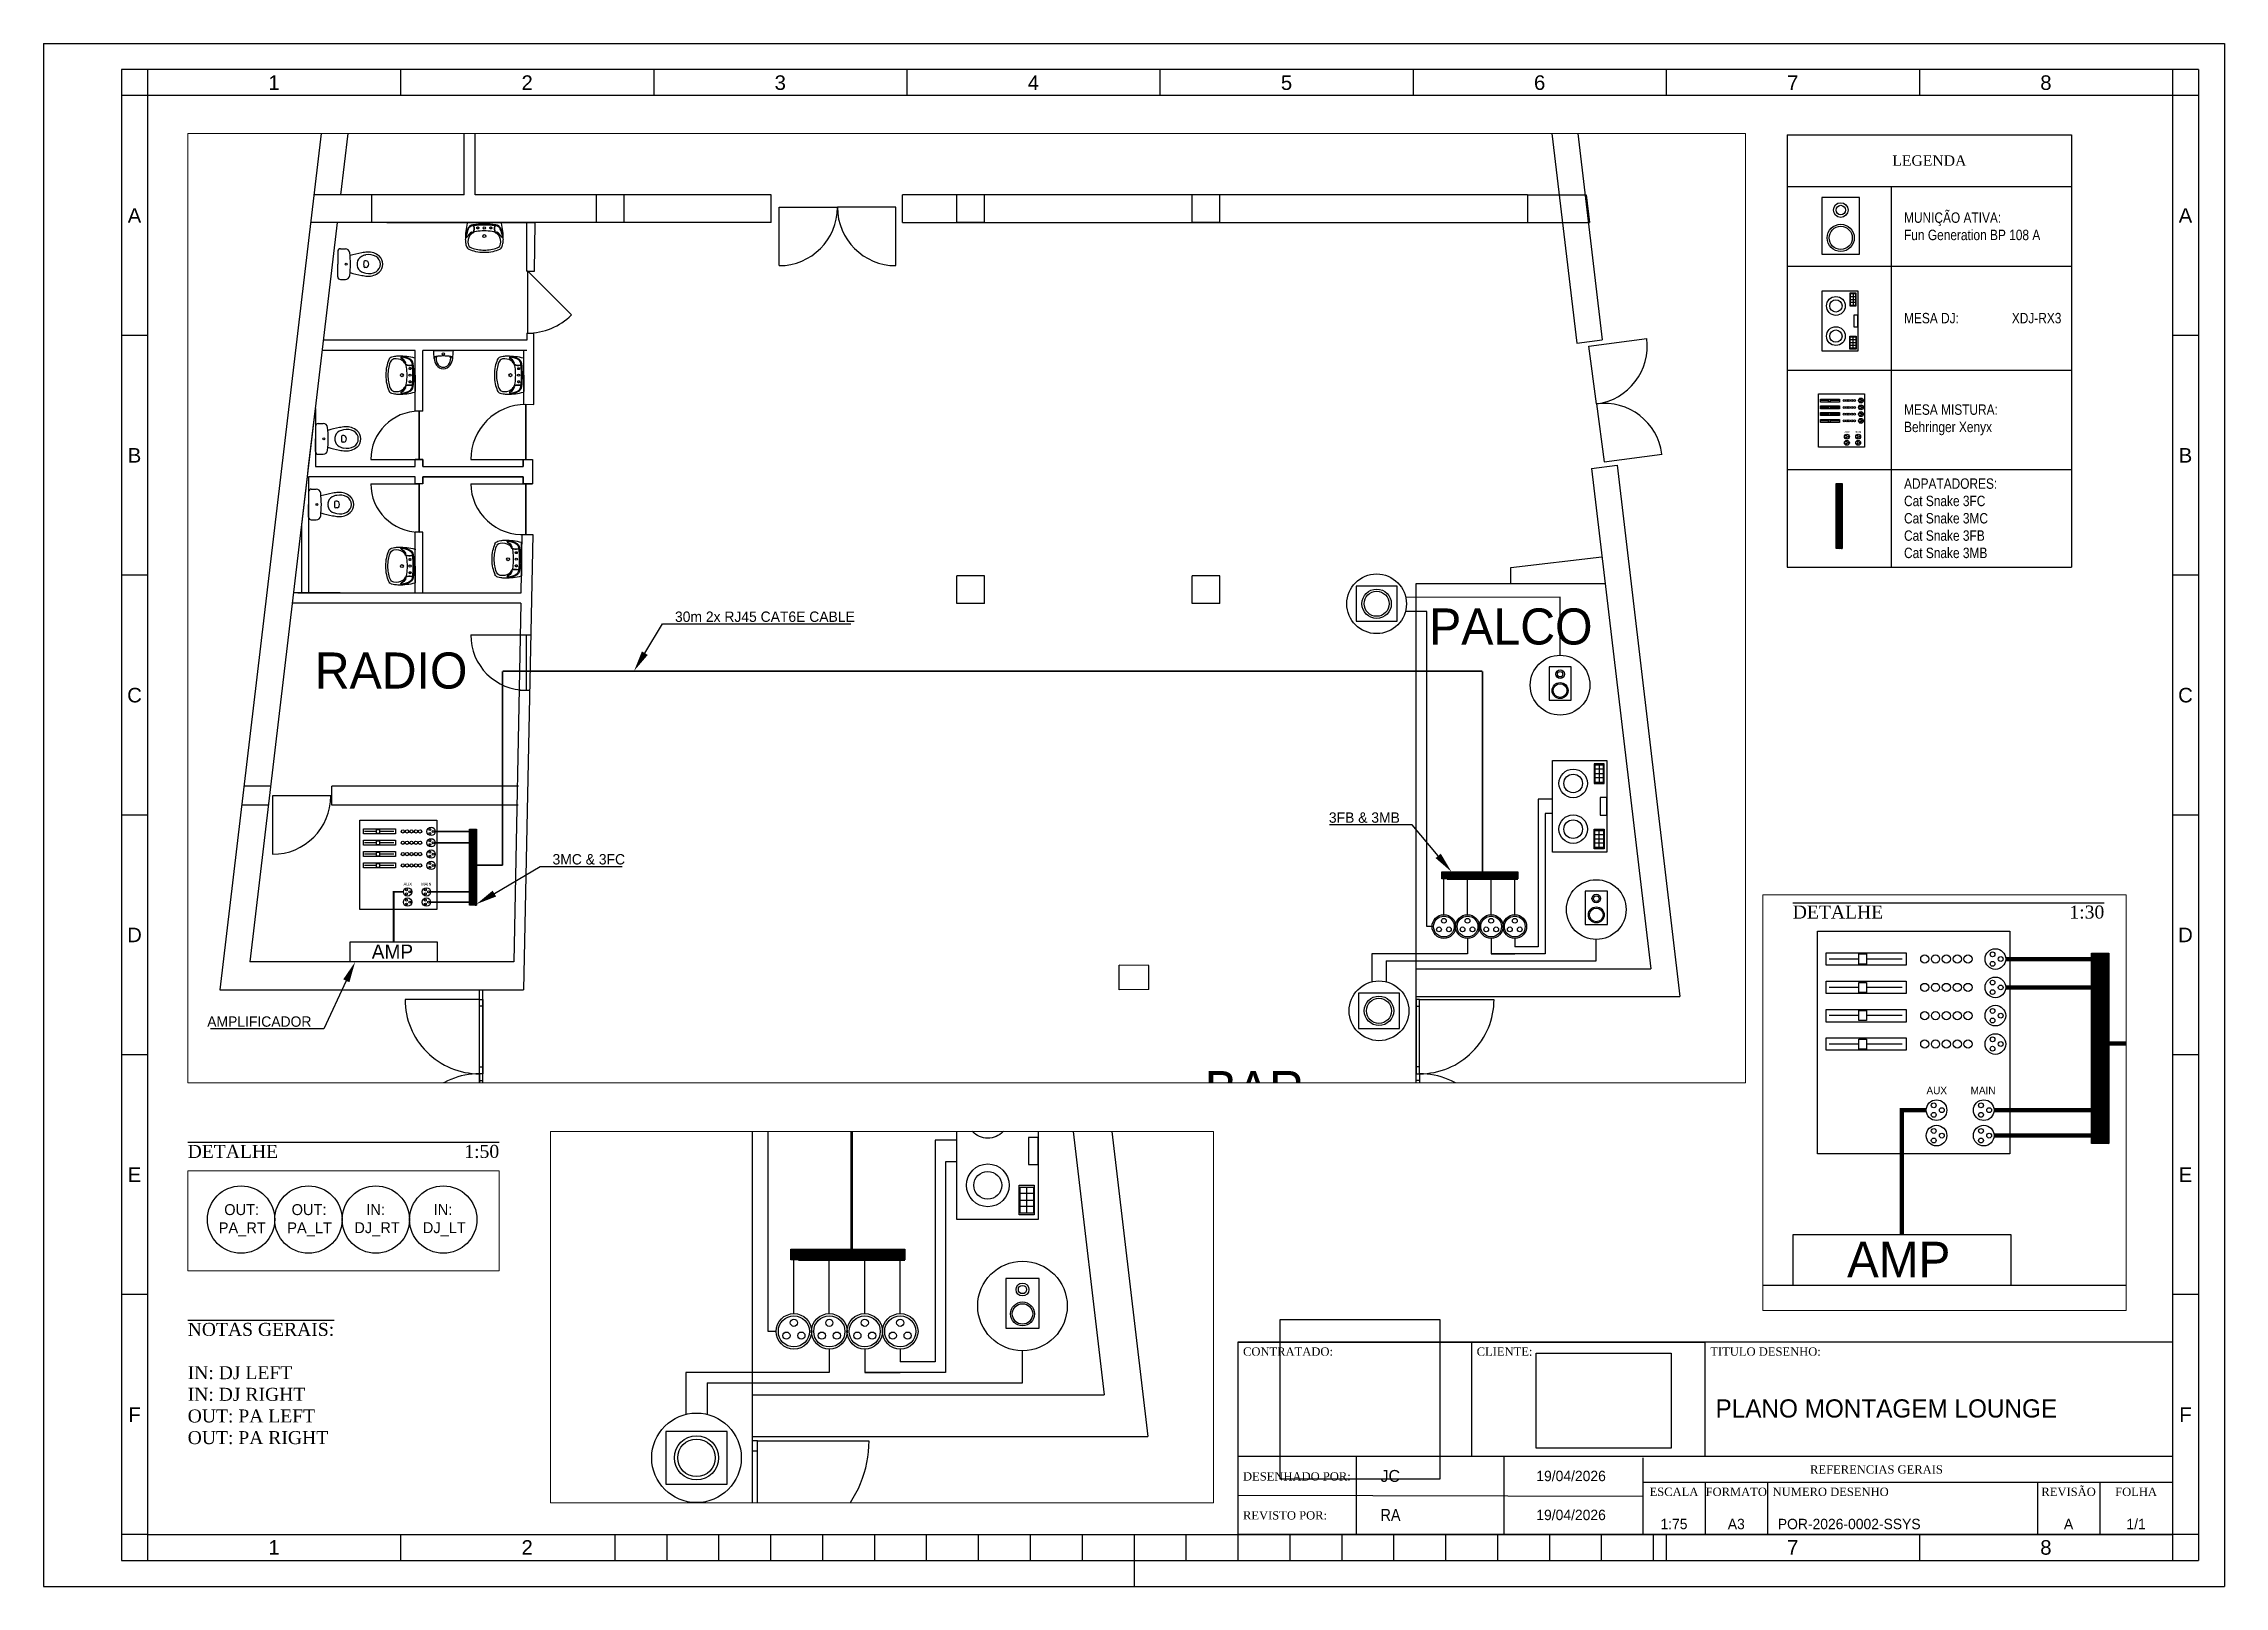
# Paper-space layout 'A3' of a CAD drawing. Header units: millimetres. Extents: x -87 to 333, y -15 to 282.
# The model-space entities are those that its viewports show. They can reach past a viewport. Long polylines and large blocks are cut down to what shows.
import ezdxf
from ezdxf import colors
from ezdxf.entities.mleader import LeaderData, LeaderLine
from ezdxf.enums import TextEntityAlignment as Align
from ezdxf.math import Vec2, Vec3

# ---------------------------------------------------------------- set-up
doc = ezdxf.new("R2010")
doc.units = ezdxf.units.MM
doc.header["$LTSCALE"] = 0.3
doc.linetypes.add('RAYITAS', pattern=[0.375, 0.25, -0.125])
for name, color, linetype in [('Cartiglio', 7, 'Continuous'), ('Disegno', 3, 'Continuous'), ('GEN - TEXT', 7, 'Continuous'), ('Ligação exterior', 171, 'Continuous'), ('Planta', 7, 'Continuous'), ('vp', 6, 'Continuous')]:
    doc.layers.add(name, color=color, linetype=linetype)
doc.styles.add('GE INSPIRA', font='')
doc.styles.add('OMEXOM', font='ARIALN.TTF', dxfattribs={"height": 2})
doc.styles.add('ROMANTIC', font='romantic.ttf')
doc.styles.add('Standar', font='GOTHIC.TTF', dxfattribs={"height": 1.35})
doc.styles.get("Standard").update_dxf_attribs({"font": 'arial.ttf'})
doc.styles.get('GE INSPIRA').set_extended_font_data('GE Inspira')
picture_1 = doc.add_image_def('image1.png', size_in_pixel=(2132, 1501))
picture_2 = doc.add_image_def('image2.png', size_in_pixel=(500, 500))

psp = doc.layouts.new('A3')

# ---------------------------------------------------------------- texts
at = {"layer": 'GEN - TEXT', "char_height": 2.5, "width": 115, "attachment_point": 1, "style": 'OMEXOM'}
for s, insert in [('\\pxqj;{\\fBook Antiqua|b0|i0|c0|p18;\\ODETALHE                                      1:30}', (249.39, 116.48)), ('\\pxqj;{\\fBook Antiqua|b0|i0|c0|p18;\\ODETALHE                                      1:50}', (-59.74, 70.4)), ('\\pxqj;{\\fBook Antiqua|b0|i0|c0|p18;\\O\\C256;\\c0;NOTAS GERAIS:\\o\\C256;\\P\\P\\C5;IN: DJ LEFT \\P\\pq*;\\C112;IN: DJ RIGHT\\P\\pqj;\\C30;OUT: PA LEFT\\P\\C1;OUT: PA RIGHT}', (-59.74, 36.14))]:
    psp.add_mtext(s, dxfattribs=dict(at, insert=insert))
at = {"layer": 'Ligação exterior', "color": 7, "style": 'Standar'}
for s, p in [('AUX', (259.35, 207.48)), ('MAIN', (261.38, 207.48))]:
    psp.add_text(s, height=0.343, dxfattribs=at).set_placement(p)

msp = doc.modelspace()

# ---------------------------------------------------------------- texts
at = {"layer": 'Ligação exterior', "color": 1, "style": 'Standar'}
for s, p in [('OUT:', (32847, 5995)), ('PA_RT', (32794, 5820))]:
    msp.add_text(s, height=105.2, dxfattribs=at).set_placement(p)
at = {"layer": 'Ligação exterior', "color": 30, "style": 'Standar'}
for s, p in [('OUT:', (33496, 5995)), ('PA_LT', (33454, 5820))]:
    msp.add_text(s, height=105.2, dxfattribs=at).set_placement(p)
at = {"layer": 'Ligação exterior', "color": 3, "style": 'Standar'}
msp.add_text('IN:', height=105.2, dxfattribs=at).set_placement((34215, 5996))
at = {"layer": 'Ligação exterior', "color": 5, "style": 'Standar'}
for s, p in [('IN:', (34864, 5996)), ('DJ_LT', (34759, 5821))]:
    msp.add_text(s, height=105.2, dxfattribs=at).set_placement(p)
at = {"layer": 'Ligação exterior', "color": 112, "style": 'Standar'}
msp.add_text('DJ_RT', height=105.2, dxfattribs=at).set_placement((34100, 5821))

# ---------------------------------------------------------------- blocks, each defined once
blk = doc.blocks.new('A3')
at = {"layer": 'Cartiglio', "color": 7, "linetype": 'Continuous'}
for p, q in [((-84.28, 285.6), (335.72, 285.6)), ((-84.28, 285.6), (-84.28, -11.4)), ((335.72, 285.6), (335.72, -11.4)), ((330.72, 280.6), (-69.28, 280.6)), ((-69.28, 280.6), (-69.28, -6.4)), ((-64.28, 280.6), (-64.28, 275.6)), ((-15.53, 280.6), (-15.53, 275.6)), ((33.22, 280.6), (33.22, 275.6)), ((81.97, 280.6), (81.97, 275.6)), ((130.72, 280.6), (130.72, 275.6)), ((179.47, 280.6), (179.47, 275.6)), ((228.22, 280.6), (228.22, 275.6)), ((276.97, 280.6), (276.97, 275.6)), ((325.72, 280.6), (325.72, 275.6)), ((330.72, 280.6), (330.72, -6.4)), ((-64.28, 275.6), (-69.28, 275.6)), ((325.72, 275.6), (-64.28, 275.6)), ((-64.28, 275.6), (-64.28, -1.4)), ((325.72, 275.6), (325.72, -1.4)), ((330.72, 275.6), (325.72, 275.6)), ((-64.28, 229.44), (-69.28, 229.44)), ((330.72, 229.44), (325.72, 229.44)), ((-64.28, 183.27), (-69.28, 183.27)), ((330.72, 183.27), (325.72, 183.27)), ((-64.28, 137.1), (-69.28, 137.1)), ((330.72, 137.1), (325.72, 137.1)), ((-64.28, 90.94), (-69.28, 90.94)), ((330.72, 90.94), (325.72, 90.94)), ((-64.28, 44.77), (-69.28, 44.77)), ((330.72, 44.77), (325.72, 44.77)), ((-64.28, -1.4), (-69.28, -1.4)), ((-64.28, -1.4), (-64.28, -6.4)), ((-15.53, -1.4), (-15.53, -6.4)), ((25.72, -1.4), (25.72, -6.4)), ((35.72, -1.4), (35.72, -6.4)), ((45.72, -1.4), (45.72, -6.4)), ((55.72, -1.4), (55.72, -6.4)), ((65.72, -1.4), (65.72, -6.4)), ((75.72, -1.4), (75.72, -6.4)), ((85.72, -1.4), (85.72, -6.4)), ((95.72, -1.4), (95.72, -6.4)), ((105.72, -1.4), (105.72, -6.4)), ((115.72, -1.4), (115.72, -6.4)), ((125.72, -1.4), (125.72, -11.4)), ((135.72, -1.4), (135.72, -6.4)), ((145.72, -1.4), (145.72, -6.4)), ((155.72, -1.4), (155.72, -6.4)), ((165.72, -1.4), (165.72, -6.4)), ((175.72, -1.4), (175.72, -6.4)), ((185.72, -1.4), (185.72, -6.4)), ((195.72, -1.4), (195.72, -6.4)), ((205.72, -1.4), (205.72, -6.4)), ((215.72, -1.4), (215.72, -6.4)), ((225.72, -1.4), (225.72, -6.4)), ((228.22, -1.4), (228.22, -6.4)), ((276.97, -1.4), (276.97, -6.4)), ((330.72, -1.4), (325.72, -1.4)), ((325.72, -1.4), (325.72, -6.4)), ((-69.28, -6.4), (25.72, -6.4)), ((25.72, -6.4), (225.72, -6.4)), ((225.72, -6.4), (330.72, -6.4)), ((-84.28, -11.4), (335.72, -11.4))]:
    blk.add_line(p, q, dxfattribs=at)
at = {"layer": 'Cartiglio', "color": 7}
blk.add_line((-64.28, -1.4), (325.72, -1.4), dxfattribs=at)
at = {"layer": 'Cartiglio', "color": 7, "linetype": 'Continuous'}
blk.add_point((-64.28, -1.4), dxfattribs=at)
for s, p in [('1', (-39.91, 278.1)), ('2', (8.84, 278.1)), ('3', (57.59, 278.1)), ('4', (106.34, 278.1)), ('5', (155.09, 278.1)), ('6', (203.84, 278.1)), ('7', (252.59, 278.1)), ('8', (301.34, 278.1)), ('A', (-66.78, 252.52)), ('A', (328.22, 252.52)), ('B', (-66.78, 206.35)), ('B', (328.22, 206.35)), ('C', (-66.78, 160.18)), ('C', (328.22, 160.18)), ('D', (-66.78, 114.02)), ('D', (328.22, 114.02)), ('E', (-66.78, 67.85)), ('E', (328.22, 67.85)), ('F', (-66.78, 21.68)), ('F', (328.22, 21.68)), ('1', (-39.91, -3.9)), ('2', (8.84, -3.9)), ('7', (252.59, -3.9)), ('8', (301.34, -3.9))]:
    blk.add_text(s, height=2.8, dxfattribs=at).set_placement(p, align=Align.MIDDLE_CENTER)
blk = doc.blocks.new('Cartiglio_GE')
for p, q in [((-180, 37), (-180, 0)), ((0, 37), (-180, 37)), ((-180, 37), (-90, 37)), ((-135, 37), (-135, 15)), ((-90, 15), (-90, 37)), ((0, 37), (0, 0)), ((0, 15), (-180, 15)), ((-157.19, 14.93), (-157.19, -0.07)), ((-128.78, 14.85), (-128.78, -0.15)), ((-102, 14.77), (-102, 10)), ((-102, 10), (-102, 0)), ((0, 10), (-102, 10)), ((-90, 10), (-90, 0)), ((-78, 10), (-78, 0)), ((-26, 10), (-26, 0)), ((-14, 10), (-14, 0)), ((-102, 7.27), (-180, 7.5)), ((0, 0), (-180, 0))]:
    blk.add_line(p, q)
at = {"style": 'ROMANTIC'}
for s, p in [('CONTRATADO:', (-179, 36)), ('CLIENTE:', (-134, 36)), ('TITULO DESENHO:', (-89, 36)), ('NUMERO DESENHO', (-77, 9))]:
    blk.add_text(s, height=1.6, dxfattribs=at).set_placement(p, align=Align.TOP_LEFT)
blk.add_text('REFERENCIAS GERAIS', height=1.6, dxfattribs=at).set_placement((-57, 12.5), align=Align.MIDDLE_CENTER)
for s, p in [('DESENHADO POR:', (-179, 10.37)), ('REVISTO POR:', (-179, 2.87))]:
    blk.add_text(s, height=1.6, dxfattribs=at).set_placement(p)
for s, p in [('ESCALA', (-96, 9)), ('FORMATO', (-84, 9)), ('REVISÃO', (-20, 9)), ('FOLHA', (-7, 9))]:
    blk.add_text(s, height=1.6, dxfattribs=at).set_placement(p, align=Align.TOP_CENTER)
at = {"style": 'ROMANTIC', "flags": 12}
for tag, p in [('TITLE_1', (-88, 28.5)), ('TITLE_2', (-88, 22.5)), ('TITLE_3', (-88, 16.5))]:
    blk.add_attdef(tag, p, '', height=1.6, dxfattribs=at)
for tag, p in [('CHECKED_BY', (-154, 11.25)), ('DRW_DATE', (-125, 11.25)), ('CHECKED_BY', (-154, 3.75)), ('CHK_DATE', (-125, 3.75))]:
    blk.add_attdef(tag, text='', height=1.6, dxfattribs=at).set_placement(p, align=Align.MIDDLE_LEFT)
for tag, p in [('1:1', (-96, 1)), ('AX', (-84, 1)), ('AA', (-20, 1)), ('1/1', (-7, 1))]:
    blk.add_attdef(tag, text='', height=1.6, dxfattribs=at).set_placement(p, align=Align.CENTER)
blk = doc.blocks.new('*T8')
at = {"layer": 'GEN - TEXT', "color": 0, "linetype": 'ByBlock', "lineweight": -2, "transparency": 16777216}
for p, q in [((0, 0), (54.74, 0)), ((0, 0), (0, -83.27)), ((54.74, 0), (54.74, -83.27)), ((0, -10), (54.74, -10)), ((20, -10), (20, -83.27)), ((0, -25.31), (54.74, -25.31)), ((0, -45.35), (54.74, -45.35)), ((0, -64.45), (54.74, -64.45)), ((0, -83.27), (54.74, -83.27))]:
    blk.add_line(p, q, dxfattribs=at)
at = {"layer": 'GEN - TEXT', "color": 0, "transparency": 16777216, "char_height": 2, "style": 'OMEXOM'}
for s, insert, width, attachment_point in [('{\\fBook Antiqua|b0|i0|c0|p18;\\C256;LEGENDA}', (27.37, -5), 49.7442, 5), ('MUNIÇÃO ATIVA:                Fun Generation BP 108 A', (22.5, -17.65), 29.7442, 4), ('MESA DJ:                XDJ-RX3', (22.5, -35.33), 29.7442, 4), ('MESA MISTURA:    Behringer Xenyx', (22.5, -54.9), 29.7442, 4), ('ADPATADORES:                  Cat Snake 3FC                  Cat Snake 3MC                 Cat Snake 3FB                  Cat Snake 3MB', (22.5, -73.86), 29.7442, 4)]:
    blk.add_mtext(s, dxfattribs=dict(at, insert=insert, width=width, attachment_point=attachment_point))
blk = doc.blocks.new('piso 0')
at = {"layer": 'Ligação exterior', "color": 6, "linetype": 'Continuous', "lineweight": -3}
blk.add_line((3831, 7463), (2572, 7463), dxfattribs=at)
at = {"layer": 'Planta', "color": 7, "linetype": 'Continuous'}
for p, q in [((2087, 23938), (88, 7063)), ((2471, 23938), (1831, 18538)), ((3617, 18538), (3617, 23042)), ((3777, 18538), (3777, 23042)), ((19216, 20362), (19686, 16396)), ((19584, 20411), (20054, 16444)), ((2277, 18538), (1447, 18538)), ((2277, 18538), (2277, 18138)), ((3617, 18538), (2277, 18538)), ((8049, 18538), (3777, 18538)), ((5527, 18138), (5527, 18538)), ((5927, 18538), (5527, 18538)), ((5927, 18138), (5927, 18538)), ((8049, 18138), (8049, 18538)), ((18977, 18538), (9948, 18538)), ((9948, 18138), (9948, 18538)), ((10732, 18138), (10732, 18538)), ((11132, 18538), (10732, 18538)), ((11132, 18138), (11132, 18538)), ((14532, 18538), (14132, 18538)), ((14132, 18138), (14132, 18538)), ((14532, 18138), (14532, 18538)), ((18977, 18538), (18977, 18138)), ((18977, 18538), (19822, 18538)), ((19822, 18538), (19870, 18138)), ((8165, 17518), (8165, 18360)), ((8165, 18360), (9008, 18360)), ((9851, 18360), (9008, 18360)), ((9851, 17518), (9851, 18360)), ((1783, 18138), (519, 7463)), ((2277, 18138), (1400, 18138)), ((3777, 18138), (2277, 18138)), ((8049, 18138), (3777, 18138)), ((4519, 17439), (4519, 18137)), ((4634, 17439), (4640, 18137)), ((5927, 18138), (5527, 18138)), ((9948, 18138), (18977, 18138)), ((11132, 18138), (10732, 18138)), ((14532, 18138), (14132, 18138)), ((18977, 18138), (19870, 18138)), ((4519, 16542), (4624, 16542)), ((4519, 16542), (4519, 16443)), ((19686, 16396), (20054, 16444)), ((19863, 16357), (20698, 16467)), ((4476, 15515), (4479, 16293)), ((19973, 15522), (19863, 16357)), ((19973, 15522), (20082, 14686)), ((20082, 14686), (20918, 14796)), ((19901, 14587), (20268, 14635)), ((20268, 14635), (21177, 6963)), ((19901, 14587), (20756, 7363)), ((18732, 13159), (20051, 13315)), ((18732, 12930), (18732, 13159)), ((11132, 13038), (10732, 13038)), ((10732, 12638), (10732, 13038)), ((11132, 12638), (11132, 13038)), ((14532, 13038), (14132, 13038)), ((14132, 12638), (14132, 13038)), ((14532, 12638), (14532, 13038)), ((17368, 7363), (17368, 12930)), ((17368, 12930), (20097, 12930)), ((11132, 12638), (10732, 12638)), ((14532, 12638), (14132, 12638)), ((4426, 12185), (4577, 12185)), ((4410, 11387), (4561, 11387)), ((820, 10001), (436, 10001)), ((4399, 10001), (1704, 10001)), ((1704, 9726), (1704, 10001)), ((1689, 9861), (846, 9861)), ((846, 9861), (846, 9018)), ((787, 9726), (403, 9726)), ((4394, 9726), (1704, 9726)), ((4331, 7463), (519, 7463)), ((17368, 7363), (20756, 7363)), ((17368, 6963), (17368, 7363)), ((88, 7063), (4474, 7063)), ((17368, 6963), (21177, 6963))]:
    blk.add_line(p, q, dxfattribs=at)
at = {"layer": 'Planta', "color": 7, "ltscale": 0.05}
for p, q in [((2501, 18138), (4640, 18137)), ((4519, 17439), (4634, 17439)), ((4620, 15514), (4624, 16542)), ((4519, 16443), (1584, 16443)), ((2910, 15413), (2910, 16293)), ((3020, 15416), (3020, 16293)), ((3171, 16293), (3460, 16293)), ((3277, 16293), (3308, 16293)), ((4476, 15515), (4620, 15514)), ((4508, 14718), (4508, 15515)), ((4508, 15515), (4508, 14718)), ((1368, 14618), (1468, 15456)), ((1468, 15456), (1468, 14618)), ((3020, 15416), (2910, 15416)), ((2965, 14718), (2965, 15416)), ((2965, 15416), (2965, 14718)), ((1351, 14469), (1368, 14618)), ((1468, 14618), (2910, 14618)), ((2267, 14718), (2965, 14718)), ((2910, 14618), (2910, 14718)), ((3020, 14718), (2910, 14718)), ((2910, 14618), (2910, 14718)), ((2910, 14718), (3020, 14718)), ((3020, 14618), (3020, 14718)), ((3020, 14718), (3020, 14618)), ((3020, 14618), (4469, 14618)), ((3020, 14618), (4469, 14618)), ((3711, 14718), (4508, 14718)), ((4469, 14618), (4470, 14718)), ((4470, 14718), (4605, 14718)), ((4470, 14718), (4605, 14718)), ((4470, 14718), (4605, 14718)), ((4605, 14718), (4605, 14368)), ((4605, 14718), (4605, 14368)), ((1269, 13773), (1351, 14469)), ((1368, 14469), (1368, 12794)), ((2910, 14469), (1368, 14469)), ((1368, 14469), (1368, 12794)), ((2267, 14369), (2965, 14369)), ((2910, 14369), (2910, 14469)), ((2910, 14369), (2910, 14469)), ((3020, 14369), (2910, 14369)), ((3020, 14369), (2910, 14369)), ((2965, 14369), (2965, 13671)), ((2965, 13671), (2965, 14369)), ((3020, 14469), (4468, 14469)), ((3020, 14369), (3020, 14469)), ((4468, 14469), (3020, 14469)), ((3020, 14469), (3020, 14369)), ((3711, 14369), (4508, 14369)), ((4467, 14369), (4468, 14469)), ((4467, 14369), (4605, 14368)), ((4605, 14368), (4467, 14369)), ((4508, 14369), (4508, 13636)), ((4508, 13636), (4508, 14369)), ((1269, 12794), (1269, 13773)), ((2910, 12794), (2910, 13671)), ((3020, 13671), (2910, 13671)), ((3020, 12794), (3020, 13671)), ((4439, 12794), (4456, 13636)), ((4456, 13636), (4606, 13636)), ((4606, 13636), (4474, 7063)), ((1823, 12794), (1153, 12793)), ((1211, 12794), (2965, 12794)), ((1368, 12794), (1269, 12794)), ((1269, 12794), (1269, 12794)), ((1823, 12794), (4439, 12794)), ((4436, 12646), (1133, 12643)), ((4436, 12646), (4331, 7463)), ((3836, 2479), (3836, 7063)), ((3886, 2479), (3886, 7063)), ((17368, 2479), (17368, 6963)), ((3836, 6923), (3886, 6923)), ((3836, 6824), (3836, 6923)), ((3836, 5850), (3836, 6923)), ((3836, 6923), (3886, 6923)), ((3886, 6824), (3836, 6824)), ((3886, 6923), (3886, 6824)), ((3886, 6923), (3886, 5850)), ((17417, 6923), (17367, 6923)), ((17367, 6923), (17367, 6824)), ((17367, 6923), (17367, 5850)), ((17417, 6923), (17367, 6923)), ((17367, 6824), (17417, 6824)), ((17417, 6824), (17417, 6923)), ((17417, 5850), (17417, 6923)), ((3836, 5949), (3886, 5949)), ((3836, 5850), (3836, 5949)), ((3886, 5949), (3886, 5850)), ((17417, 5949), (17367, 5949)), ((17367, 5949), (17367, 5850)), ((17417, 5850), (17417, 5949)), ((3886, 5850), (3836, 5850)), ((3836, 5850), (3836, 5750)), ((3886, 5850), (3836, 5850)), ((3836, 5850), (3836, 4776)), ((3886, 5850), (3836, 5850)), ((3886, 5850), (3836, 5850)), ((3886, 5750), (3886, 5850)), ((3886, 4776), (3886, 5850)), ((17367, 5750), (17367, 5850)), ((17367, 5850), (17417, 5850)), ((17367, 4776), (17367, 5850)), ((17367, 5850), (17417, 5850)), ((17367, 5850), (17417, 5850)), ((17367, 5850), (17417, 5850)), ((17417, 5850), (17417, 5750)), ((17417, 5850), (17417, 4776)), ((3836, 5750), (3886, 5750)), ((17417, 5750), (17367, 5750))]:
    blk.add_line(p, q, dxfattribs=at)
at = {"layer": 'Planta'}
for p, q in [((3907, 18138), (3671, 18138)), ((3907, 18138), (4143, 18138)), ((1789, 17721), (1789, 17539)), ((1829, 17761), (1900, 17761)), ((1789, 17357), (1789, 17539)), ((2200, 17587), (2180, 17587)), ((2200, 17492), (2180, 17492)), ((1829, 17318), (1900, 17318)), ((2910, 15936), (2910, 16172)), ((2910, 15936), (2910, 16172)), ((4479, 15936), (4479, 16171)), ((2910, 15936), (2910, 15700)), ((2910, 15936), (2910, 15700)), ((4479, 15936), (4479, 15700)), ((1468, 15198), (1468, 15016)), ((1508, 15238), (1579, 15238)), ((1468, 14834), (1468, 15016)), ((1880, 15064), (1860, 15064)), ((1880, 14969), (1860, 14969)), ((1508, 14795), (1579, 14795)), ((1368, 14251), (1368, 14069)), ((1408, 14291), (1480, 14291)), ((1780, 14117), (1760, 14117)), ((1368, 13887), (1368, 14069)), ((1780, 14021), (1760, 14021)), ((1408, 13847), (1480, 13847)), ((4445, 13279), (4445, 13515)), ((2910, 13179), (2910, 13415)), ((4445, 13279), (4445, 13043)), ((2910, 13179), (2910, 12943))]:
    blk.add_line(p, q, dxfattribs=at)
at = {"layer": 'Planta', "color": 7}
for p, q in [((4530, 17440), (4530, 16542)), ((5165, 16805), (4530, 17440)), ((2910, 16293), (1566, 16293)), ((4519, 16293), (3020, 16293)), ((4470, 14718), (4469, 14618)), ((4470, 14718), (4469, 14618)), ((4468, 14469), (4467, 14369)), ((4456, 13636), (4605, 13635)), ((1823, 12794), (1153, 12793)), ((1823, 12794), (1153, 12793)), ((3712, 12185), (4510, 12185)), ((4510, 12185), (4510, 11387)), ((13076, 7063), (13077, 7415)), ((13505, 7414), (13077, 7415)), ((13504, 7064), (13505, 7414)), ((13504, 7064), (13076, 7063))]:
    blk.add_line(p, q, dxfattribs=at)
at = {"layer": 'Planta', "color": 7, "ltscale": 0.5}
for p, q in [((3836, 6923), (2762, 6923)), ((17417, 6923), (18491, 6923))]:
    blk.add_line(p, q, dxfattribs=at)
at = {"layer": 'Planta', "linetype": 'RAYITAS'}
for centre in [(3812, 18062), (4002, 18062), (2834, 16031), (2834, 16031), (4403, 16030), (2834, 15841), (2834, 15841), (4403, 15841), (4369, 13373), (2834, 13274), (4369, 13184), (2834, 13084)]:
    blk.add_circle(centre, 14.2, dxfattribs=at)
at = {"layer": 'Planta'}
for centre, radius in [((3907, 18062), 16.6), ((3907, 17944), 21.8), ((1910, 17539), 13.5), ((1910, 17539), 13.5), ((2716, 15936), 21.8), ((2716, 15936), 21.8), ((2834, 15936), 16.6), ((2834, 15936), 16.6), ((4285, 15936), 21.8), ((4403, 15936), 16.6), ((1590, 15016), 13.5), ((1590, 15016), 13.5), ((1490, 14069), 13.5), ((1490, 14069), 13.5), ((4251, 13279), 21.8), ((4369, 13279), 16.6), ((2716, 13179), 21.8), ((2834, 13179), 16.6)]:
    blk.add_circle(centre, radius, dxfattribs=at)
at = {"layer": 'Planta', "color": 7, "ltscale": 0.05}
blk.add_circle((3315, 16243), 17.4, dxfattribs=at)
at = {"layer": 'Planta', "color": 7, "linetype": 'Continuous'}
for centre, start, end in [((8165, 18360), 269.9999, 359.9997), ((9851, 18360), 180.0002, 269.9999), ((19863, 16357), 277.4743, 7.4741), ((20082, 14686), 7.4746, 97.4743), ((846, 9861), 270.0002, 0)]:
    blk.add_arc(centre, 843, start, end, dxfattribs=at)
at = {"layer": 'Planta'}
for centre, radius, start, end in [((1829, 17721), 39.9, 90, 180), ((1900, 17697), 63.8, 6.7931, 90), ((573, 17539), 1400, 0, 6.7931), ((2636, 15260), 2493, 101.5744, 105.544), ((2184, 17546), 115, 117.4027, 173.7581), ((2245, 17427), 249, 101.6195, 117.4027), ((2263, 17117), 598, 94.3794, 102.2907), ((2238, 17461), 215, 60.8839, 101.6195), ((2228, 17455), 259, 51.2869, 92.3028), ((2282, 17539), 125, 0, 60.8839), ((2282, 17539), 160, 0, 47.5638), ((573, 17539), 1400, 353.2069, 0), ((2247, 17539), 179, 173.7581, 180), ((2247, 17539), 179, 180, 186.2419), ((2184, 17532), 115, 186.2419, 242.5973), ((2463, 17539), 299, 173.3508, 180), ((2463, 17539), 299, 180, 186.6492), ((2180, 17572), 15, 90, 173.3508), ((2200, 17557), 29.9, 36.8699, 90), ((2177, 17539), 59.8, 0, 36.8699), ((2177, 17539), 59.8, 323.1301, 0), ((2282, 17539), 125, 299.1161, 0), ((2282, 17539), 160, 312.4362, 0), ((2636, 19819), 2493, 254.456, 258.4256), ((2245, 17651), 249, 242.5973, 258.3805), ((2180, 17506), 15, 186.6492, 270), ((2238, 17618), 215, 258.3805, 299.1161), ((2200, 17521), 29.9, 270, 323.1301), ((2228, 17624), 259, 267.6972, 308.7131), ((1829, 17357), 39.9, 180, 270), ((1900, 17381), 63.8, 270, 353.2069), ((2263, 17961), 598, 257.7093, 265.6206), ((1508, 15198), 39.9, 90, 180), ((1579, 15174), 63.8, 6.7931, 90), ((253, 15016), 1400, 0, 6.7931), ((2315, 12737), 2493, 101.5744, 105.544), ((1863, 15023), 115, 117.4027, 173.7581), ((1925, 14904), 249, 101.6195, 117.4027), ((1942, 14594), 598, 94.3794, 102.2907), ((1918, 14938), 215, 60.8839, 101.6195), ((1907, 14932), 259, 51.2869, 92.3028), ((1962, 15016), 125, 0, 60.8839), ((1962, 15016), 160, 0, 47.5638), ((253, 15016), 1400, 353.2069, 0), ((1927, 15016), 179, 173.7581, 180), ((1927, 15016), 179, 180, 186.2419), ((1863, 15009), 115, 186.2419, 242.5973), ((2142, 15016), 299, 173.3508, 180), ((2142, 15016), 299, 180, 186.6492), ((1860, 15049), 15, 90, 173.3508), ((1880, 15034), 29.9, 36.8699, 90), ((1856, 15016), 59.8, 0, 36.8699), ((1856, 15016), 59.8, 323.1301, 0), ((1962, 15016), 125, 299.1161, 0), ((1962, 15016), 160, 312.4362, 0), ((2315, 17296), 2493, 254.456, 258.4256), ((1925, 15128), 249, 242.5973, 258.3805), ((1860, 14984), 15, 186.6492, 270), ((1918, 15095), 215, 258.3805, 299.1161), ((1880, 14998), 29.9, 270, 323.1301), ((1907, 15101), 259, 267.6972, 308.7131), ((1508, 14834), 39.9, 180, 270), ((1579, 14858), 63.8, 270, 353.2069), ((1942, 15438), 598, 257.7093, 265.6206), ((1408, 14251), 39.9, 90, 180), ((1480, 14227), 63.8, 6.7931, 90), ((1843, 13647), 598, 94.3794, 102.2907), ((1807, 13984), 259, 51.2869, 92.3028), ((153, 14069), 1400, 0, 6.7931), ((2215, 11790), 2493, 101.5744, 105.544), ((1763, 14076), 115, 117.4027, 173.7581), ((1825, 13957), 249, 101.6195, 117.4027), ((1760, 14102), 15, 90, 173.3508), ((1818, 13990), 215, 60.8839, 101.6195), ((1780, 14087), 29.9, 36.8699, 90), ((1862, 14069), 125, 0, 60.8839), ((1862, 14069), 160, 0, 47.5638), ((153, 14069), 1400, 353.2069, 0), ((1827, 14069), 179, 173.7581, 180), ((1827, 14069), 179, 180, 186.2419), ((1763, 14062), 115, 186.2419, 242.5973), ((2042, 14069), 299, 173.3508, 180), ((2042, 14069), 299, 180, 186.6492), ((1760, 14036), 15, 186.6492, 270), ((1780, 14051), 29.9, 270, 323.1301), ((1756, 14069), 59.8, 0, 36.8699), ((1756, 14069), 59.8, 323.1301, 0), ((1862, 14069), 125, 299.1161, 0), ((1862, 14069), 160, 312.4362, 0), ((1408, 13887), 39.9, 180, 270), ((1480, 13911), 63.8, 270, 353.2069), ((2215, 16348), 2493, 254.456, 258.4256), ((1825, 14181), 249, 242.5973, 258.3805), ((1843, 14491), 598, 257.7093, 265.6206), ((1818, 14148), 215, 258.3805, 299.1161), ((1807, 14153), 259, 267.6972, 308.7131)]:
    blk.add_arc(centre, radius, start, end, dxfattribs=at)
at = {"layer": 'Planta', "color": 7}
for centre, radius, start, end in [((4530, 17440), 897, 270, 315), ((4508, 12183), 796, 179.8809, 270.1191)]:
    blk.add_arc(centre, radius, start, end, dxfattribs=at)
at = {"layer": 'Planta', "color": 7, "ltscale": 0.05}
for centre, radius, start, end in [((4566, 16346), 1396, 182.1803, 186.902), ((2065, 16346), 1396, 353.098, 357.8197), ((3398, 16205), 219, 186.902, 214.3731), ((3211, 16183), 24.9, 96.1787, 179.6284), ((3315, 15216), 997, 90, 96.1787), ((3236, 16185), 24.9, 94.7005, 178.5474), ((3370, 16182), 160, 178.5474, 216.6603), ((3267, 16189), 49.9, 162.6845, 170.4634), ((3315, 15216), 997, 83.8213, 90), ((3261, 16182), 160, 323.3397, 1.4526), ((3395, 16185), 24.9, 1.4526, 85.2995), ((3364, 16189), 49.9, 9.5366, 17.3155), ((3233, 16205), 219, 325.6269, 353.098), ((3420, 16183), 24.9, 0.3716, 83.8213), ((3315, 16149), 120, 214.3731, 270), ((3315, 16139), 89.7, 215.476, 270), ((3315, 16139), 89.7, 270, 324.524), ((3315, 16149), 120, 270, 325.6269), ((4508, 14718), 796, 90, 180), ((2965, 14718), 698, 90, 180), ((2965, 14369), 698, 180, 270), ((4455, 14379), 744, 180.7474, 274.0428)]:
    blk.add_arc(centre, radius, start, end, dxfattribs=at)
at = {"layer": 'Planta', "color": 7, "ltscale": 0.5}
for centre, start, end in [((3836, 6923), 179.9989, 270.0231), ((17418, 6923), 269.9769, 0.0011), ((3836, 4776), 89.9769, 180.0011), ((17418, 4776), 359.9989, 90.0231)]:
    blk.add_arc(centre, 1074, start, end, dxfattribs=at)
at = {"layer": 'Planta'}
for centre, major_axis, ratio, start_param, end_param in [((4503, 17907), (0, 878), 0.991171, 1.314522, 1.58086), ((4069, 17879), (0, 439), 0.991171, 1.158681, 1.460257), ((4069, 17879), (0, 430), 0.991171, 1.174735, 1.433222), ((3671, 18127), (0, 10.5), 0.991171, 0, 1.314522), ((3750, 18020), (0, 87.4), 0.991171, 0.100699, 1.158681), ((3748, 18015), (0, 79), 0.991171, 0.277758, 1.174735), ((3769, 17939), (0, 158), 0.991171, 0.128663, 0.277758), ((3907, 16447), (0, 1669), 0.991171, 0, 0.100699), ((3751, 18085), (0, 10.5), 0.991171, -1.304975, 0.128663), ((3746, 18086), (0, 10.5), 0.991171, -1.455804, -0.307044), ((3635, 18053), (0, 127), 0.991171, 4.280254, 4.97821), ((3635, 18053), (0, 132), 0.991171, 4.280254, 4.97821), ((3907, 16447), (0, 1656), 0.991171, 0, 0.093227), ((3907, 17229), (0, 790), 0.991171, 0, 0.147672), ((3907, 16447), (0, 1669), 0.991171, -0.100699, 0), ((3907, 16447), (0, 1656), 0.991171, -0.093227, 0), ((3907, 17229), (0, 790), 0.991171, -0.147672, 0), ((4180, 18053), (0, 132), 0.991171, 1.304975, 2.002931), ((4180, 18053), (0, 127), 0.991171, 1.304975, 2.002931), ((4064, 18085), (0, 10.5), 0.991171, -0.128663, 1.304975), ((4068, 18086), (0, 10.5), 0.991171, 0.307044, 1.455804), ((4045, 17939), (0, 158), 0.991171, -0.277758, -0.128663), ((4065, 18020), (0, 87.4), 0.991171, -1.158681, -0.100699), ((4066, 18015), (0, 79), 0.991171, -1.174735, -0.277758), ((3745, 17879), (0, 430), 0.991171, -1.433222, -1.174735), ((4143, 18127), (0, 10.5), 0.991171, -1.314522, 0), ((3745, 17879), (0, 439), 0.991171, -1.460257, -1.158681), ((3311, 17907), (0, 878), 0.991171, 4.702325, 4.968663), ((4328, 17937), (0, 703), 0.991171, 1.626483, 1.714447), ((3654, 17937), (0, 7.03), 0.991171, 1.433222, 4.210127), ((3799, 17857), (0, 161), 0.991171, 0.488094, 1.068067), ((3770, 17861), (0, 133), 0.991171, 0.20352, 0.995013), ((3827, 17861), (0, 158), 0.991171, 0.959706, 1.77358), ((3812, 17871), (0, 141), 0.991171, 0.554363, 0.959706), ((3729, 17991), (0, 8.78), 0.991171, -0.915444, 0.488094), ((3744, 18003), (0, 10.5), 0.991171, 2.226149, 4.280464), ((3751, 17999), (0.961, 0.961), 1, 1.892005, 4.137874), ((3812, 17871), (0, 141), 0.991171, 0.147672, 0.436028), ((4002, 17871), (0, 141), 0.991171, -0.436028, -0.147672), ((4071, 18003), (0, 10.5), 0.991171, 2.002721, 4.057036), ((4064, 17999), (-0.961, 0.961), 1, 2.145311, 4.39118), ((4044, 17861), (0, 133), 0.991171, -0.995013, -0.20352), ((4002, 17871), (0, 141), 0.991171, -0.959706, -0.554363), ((4086, 17991), (0, 8.78), 0.991171, -0.488094, 0.915444), ((4015, 17857), (0, 161), 0.991171, -1.068067, -0.488094), ((3988, 17861), (0, 158), 0.991171, 4.509606, 5.323479), ((4161, 17937), (0, 7.03), 0.991171, 2.073058, 4.849963), ((3486, 17937), (0, 703), 0.991171, 4.568738, 4.656703), ((3829, 17858), (0, 193), 0.991171, 1.68092, 1.900262), ((3721, 17824), (0, 79), 0.991171, 1.938746, 2.662646), ((3746, 17845), (0, 74.6), 0.991171, 1.77358, 2.80697), ((3907, 18313), (0, 571), 0.991171, 2.80697, 3.141593), ((3907, 18313), (0, 571), 0.991171, 3.141593, 3.476216), ((4069, 17845), (0, 74.6), 0.991171, 3.476216, 4.509606), ((4093, 17824), (0, 79), 0.991171, 3.620539, 4.344439), ((3985, 17858), (0, 193), 0.991171, 4.382923, 4.602265), ((3886, 18240), (0, 527), 0.991171, 2.746985, 2.93858), ((3907, 18370), (0, 659), 0.991171, 2.946619, 3.141593), ((3907, 18370), (0, 659), 0.991171, 3.141593, 3.336566), ((3928, 18240), (0, 527), 0.991171, 3.344606, 3.5362), ((3013, 15957), (527, 0), 0.991171, 2.746985, 2.93858), ((3013, 15957), (527, 0), 0.991171, 2.746985, 2.93858), ((2596, 16122), (79, 0), 0.991171, 1.938746, 2.662646), ((2596, 16122), (79, 0), 0.991171, 1.938746, 2.662646), ((2617, 16097), (-74.6, 0), 0.991171, -1.368013, -0.334623), ((2617, 16097), (-74.6, 0), 0.991171, -1.368013, -0.334623), ((2631, 16014), (-193, 0), 0.991171, -1.460672, -1.24133), ((2631, 16014), (-193, 0), 0.991171, -1.460672, -1.24133), ((2634, 16016), (158, 0), 0.991171, 0.959706, 1.77358), ((2634, 16016), (158, 0), 0.991171, 0.959706, 1.77358), ((2710, 15515), (-703, 0), 0.991171, -1.51511, -1.427145), ((2710, 15515), (-703, 0), 0.991171, -1.51511, -1.427145), ((2680, 15340), (-878, 0), 0.991171, 4.456115, 4.722453), ((2680, 15340), (-878, 0), 0.991171, 4.456115, 4.722453), ((2652, 15774), (439, 0), 0.991171, 1.158681, 1.460257), ((2652, 15774), (439, 0), 0.991171, 1.158681, 1.460257), ((2710, 16190), (7.03, 0), 0.991171, 1.433222, 4.210127), ((2710, 16190), (7.03, 0), 0.991171, 1.433222, 4.210127), ((2629, 16044), (-161, 0), 0.991171, 3.629687, 4.20966), ((2634, 16073), (133, 0), 0.991171, 0.20352, 0.995013), ((2629, 16044), (-161, 0), 0.991171, 3.629687, 4.20966), ((2634, 16073), (133, 0), 0.991171, 0.20352, 0.995013), ((2652, 15774), (430, 0), 0.991171, 1.174735, 1.433222), ((2652, 15774), (430, 0), 0.991171, 1.174735, 1.433222), ((2644, 16031), (141, 0), 0.991171, 0.554363, 0.959706), ((2644, 16031), (141, 0), 0.991171, 0.554363, 0.959706), ((2787, 16095), (-79, 0), 0.991171, 3.419351, 4.316328), ((2787, 16095), (-79, 0), 0.991171, 3.419351, 4.316328), ((2793, 16093), (-87.4, 0), 0.991171, 3.242292, 4.300273), ((2793, 16093), (-87.4, 0), 0.991171, 3.242292, 4.300273), ((2900, 16172), (-10.5, 0), 0.991171, 3.141593, 4.456115), ((2900, 16172), (-10.5, 0), 0.991171, 3.141593, 4.456115), ((4581, 15957), (527, 0), 0.991171, 2.746985, 2.93858), ((4165, 16122), (79, 0), 0.991171, 1.938746, 2.662646), ((4186, 16097), (-74.6, 0), 0.991171, -1.368013, -0.334623), ((4199, 16013), (-193, 0), 0.991171, -1.460672, -1.24133), ((4202, 16016), (158, 0), 0.991171, 0.959706, 1.77358), ((4278, 15515), (-703, 0), 0.991171, -1.51511, -1.427145), ((4248, 15339), (-878, 0), 0.991171, 4.456115, 4.722453), ((4220, 15774), (439, 0), 0.991171, 1.158681, 1.460257), ((4278, 16189), (7.03, 0), 0.991171, 1.433222, 4.210127), ((4198, 16044), (-161, 0), 0.991171, 3.629687, 4.20966), ((4202, 16072), (133, 0), 0.991171, 0.20352, 0.995013), ((4220, 15774), (430, 0), 0.991171, 1.174735, 1.433222), ((4212, 16031), (141, 0), 0.991171, 0.554363, 0.959706), ((4356, 16095), (-79, 0), 0.991171, 3.419351, 4.316328), ((4361, 16093), (-87.4, 0), 0.991171, 3.242292, 4.300273), ((4468, 16171), (-10.5, 0), 0.991171, 3.141593, 4.456115), ((3143, 15936), (-659, 0), 0.991171, -0.194973, 0), ((3143, 15936), (-659, 0), 0.991171, -0.194973, 0), ((3086, 15936), (-571, 0), 0.991171, -0.334623, 0), ((3086, 15936), (-571, 0), 0.991171, -0.334623, 0), ((2775, 16099), (10.5, 0), 0.991171, 2.226149, 4.280464), ((2775, 16099), (10.5, 0), 0.991171, 2.226149, 4.280464), ((2763, 16114), (8.78, 0), 0.991171, -0.915444, 0.488094), ((2763, 16114), (8.78, 0), 0.991171, -0.915444, 0.488094), ((2772, 16093), (0.961, 0.961), 1, 0.321209, 2.567077), ((2772, 16093), (0.961, 0.961), 1, 0.321209, 2.567077), ((2826, 16208), (-132, 0), 0.991171, 1.138661, 1.836617), ((2826, 16208), (-132, 0), 0.991171, 1.138661, 1.836617), ((2644, 16031), (-141, 0), 0.991171, 3.289265, 3.577621), ((2644, 16031), (-141, 0), 0.991171, 3.289265, 3.577621), ((2826, 16208), (-127, 0), 0.991171, 1.138661, 1.836617), ((2826, 16208), (-127, 0), 0.991171, 1.138661, 1.836617), ((2001, 15936), (-790, 0), 0.991171, 3.141593, 3.289265), ((2001, 15936), (-790, 0), 0.991171, 3.141593, 3.289265), ((2858, 16097), (10.5, 0), 0.991171, -1.455804, -0.307044), ((2858, 16097), (10.5, 0), 0.991171, -1.455804, -0.307044), ((2858, 16092), (-10.5, 0), 0.991171, 1.836617, 3.270256), ((2858, 16092), (-10.5, 0), 0.991171, 1.836617, 3.270256), ((2711, 16074), (158, 0), 0.991171, 0.128663, 0.277758), ((2711, 16074), (158, 0), 0.991171, 0.128663, 0.277758), ((1220, 15936), (-1656, 0), 0.991171, 3.141593, 3.234819), ((1220, 15936), (-1656, 0), 0.991171, 3.141593, 3.234819), ((1220, 15936), (1669, 0), 0.991171, 0, 0.100699), ((1220, 15936), (1669, 0), 0.991171, 0, 0.100699), ((4711, 15936), (-659, 0), 0.991171, -0.194973, 0), ((4654, 15936), (-571, 0), 0.991171, -0.334623, 0), ((4344, 16099), (10.5, 0), 0.991171, 2.226149, 4.280464), ((4332, 16114), (8.78, 0), 0.991171, -0.915444, 0.488094), ((4340, 16092), (0.961, 0.961), 1, 0.321209, 2.567077), ((4394, 16208), (-132, 0), 0.991171, 1.138661, 1.836617), ((4212, 16031), (-141, 0), 0.991171, 3.289265, 3.577621), ((4394, 16208), (-127, 0), 0.991171, 1.138661, 1.836617), ((3570, 15936), (-790, 0), 0.991171, 3.141593, 3.289265), ((4427, 16097), (10.5, 0), 0.991171, -1.455804, -0.307044), ((4426, 16092), (-10.5, 0), 0.991171, 1.836617, 3.270256), ((4280, 16074), (158, 0), 0.991171, 0.128663, 0.277758), ((2788, 15936), (-1656, 0), 0.991171, 3.141593, 3.234819), ((2788, 15936), (1669, 0), 0.991171, 0, 0.100699), ((3143, 15936), (659, 0), 0.991171, 3.141593, 3.336566), ((3143, 15936), (659, 0), 0.991171, 3.141593, 3.336566), ((3086, 15936), (571, 0), 0.991171, 3.141593, 3.476216), ((3086, 15936), (571, 0), 0.991171, 3.141593, 3.476216), ((2001, 15936), (790, 0), 0.991171, -0.147672, 0), ((2001, 15936), (790, 0), 0.991171, -0.147672, 0), ((1220, 15936), (1656, 0), 0.991171, -0.093227, 0), ((1220, 15936), (1656, 0), 0.991171, -0.093227, 0), ((1220, 15936), (-1669, 0), 0.991171, 3.040894, 3.141593), ((1220, 15936), (-1669, 0), 0.991171, 3.040894, 3.141593), ((4711, 15936), (659, 0), 0.991171, 3.141593, 3.336566), ((4654, 15936), (571, 0), 0.991171, 3.141593, 3.476216), ((3570, 15936), (790, 0), 0.991171, -0.147672, 0), ((2788, 15936), (1656, 0), 0.991171, -0.093227, 0), ((2788, 15936), (-1669, 0), 0.991171, 3.040894, 3.141593), ((3013, 15915), (-527, 0), 0.991171, 0.203013, 0.394608), ((3013, 15915), (-527, 0), 0.991171, 0.203013, 0.394608), ((2617, 15774), (74.6, 0), 0.991171, 3.476216, 4.509606), ((2617, 15774), (74.6, 0), 0.991171, 3.476216, 4.509606), ((2634, 15799), (-133, 0), 0.991171, 2.14658, 2.938073), ((2634, 15799), (-133, 0), 0.991171, 2.14658, 2.938073), ((2629, 15828), (161, 0), 0.991171, -1.068067, -0.488094), ((2629, 15828), (161, 0), 0.991171, -1.068067, -0.488094), ((2644, 15841), (-141, 0), 0.991171, 2.181887, 2.587229), ((2644, 15841), (-141, 0), 0.991171, 2.181887, 2.587229), ((2775, 15773), (-10.5, 0), 0.991171, -1.138872, 0.915444), ((2775, 15773), (-10.5, 0), 0.991171, -1.138872, 0.915444), ((2763, 15757), (-8.78, 0), 0.991171, 2.653498, 4.057036), ((2763, 15757), (-8.78, 0), 0.991171, 2.653498, 4.057036), ((2772, 15779), (-0.961, 0.961), 1, 0.574515, 2.820384), ((2772, 15779), (-0.961, 0.961), 1, 0.574515, 2.820384), ((2644, 15841), (141, 0), 0.991171, -0.436028, -0.147672), ((2644, 15841), (141, 0), 0.991171, -0.436028, -0.147672), ((2826, 15663), (132, 0), 0.991171, 1.304975, 2.002931), ((2826, 15663), (132, 0), 0.991171, 1.304975, 2.002931), ((2826, 15663), (127, 0), 0.991171, 1.304975, 2.002931), ((2826, 15663), (127, 0), 0.991171, 1.304975, 2.002931), ((2787, 15777), (79, 0), 0.991171, -1.174735, -0.277758), ((2787, 15777), (79, 0), 0.991171, -1.174735, -0.277758), ((2793, 15778), (87.4, 0), 0.991171, -1.158681, -0.100699), ((2793, 15778), (87.4, 0), 0.991171, -1.158681, -0.100699), ((2858, 15775), (-10.5, 0), 0.991171, 3.448637, 4.597396), ((2858, 15775), (-10.5, 0), 0.991171, 3.448637, 4.597396), ((2858, 15779), (10.5, 0), 0.991171, -0.128663, 1.304975), ((2858, 15779), (10.5, 0), 0.991171, -0.128663, 1.304975), ((2711, 15798), (-158, 0), 0.991171, 2.863834, 3.01293), ((2711, 15798), (-158, 0), 0.991171, 2.863834, 3.01293), ((4581, 15915), (-527, 0), 0.991171, 0.203013, 0.394608), ((4202, 15799), (-133, 0), 0.991171, 2.14658, 2.938073), ((4198, 15828), (161, 0), 0.991171, -1.068067, -0.488094), ((4212, 15841), (-141, 0), 0.991171, 2.181887, 2.587229), ((4344, 15772), (-10.5, 0), 0.991171, -1.138872, 0.915444), ((4332, 15757), (-8.78, 0), 0.991171, 2.653498, 4.057036), ((4394, 15663), (132, 0), 0.991171, 1.304975, 2.002931), ((4340, 15779), (-0.961, 0.961), 1, 0.574515, 2.820384), ((4212, 15841), (141, 0), 0.991171, -0.436028, -0.147672), ((4394, 15663), (127, 0), 0.991171, 1.304975, 2.002931), ((4356, 15776), (79, 0), 0.991171, -1.174735, -0.277758), ((4361, 15778), (87.4, 0), 0.991171, -1.158681, -0.100699), ((4427, 15775), (-10.5, 0), 0.991171, 3.448637, 4.597396), ((4426, 15779), (10.5, 0), 0.991171, -0.128663, 1.304975), ((4280, 15798), (-158, 0), 0.991171, 2.863834, 3.01293), ((2596, 15750), (-79, 0), 0.991171, 0.478947, 1.202847), ((2596, 15750), (-79, 0), 0.991171, 0.478947, 1.202847), ((2631, 15858), (193, 0), 0.991171, 4.382923, 4.602265), ((2631, 15858), (193, 0), 0.991171, 4.382923, 4.602265), ((2634, 15855), (-158, 0), 0.991171, 1.368013, 2.181887), ((2634, 15855), (-158, 0), 0.991171, 1.368013, 2.181887), ((2710, 16357), (703, 0), 0.991171, 4.568738, 4.656703), ((2710, 16357), (703, 0), 0.991171, 4.568738, 4.656703), ((2680, 16532), (878, 0), 0.991171, 4.702325, 4.968663), ((2680, 16532), (878, 0), 0.991171, 4.702325, 4.968663), ((2652, 16098), (-439, 0), 0.991171, 1.681336, 1.982912), ((2652, 16098), (-439, 0), 0.991171, 1.681336, 1.982912), ((2710, 15682), (-7.03, 0), 0.991171, -1.068534, 1.708371), ((2710, 15682), (-7.03, 0), 0.991171, -1.068534, 1.708371), ((2652, 16098), (-430, 0), 0.991171, 1.708371, 1.966858), ((2652, 16098), (-430, 0), 0.991171, 1.708371, 1.966858), ((2900, 15700), (10.5, 0), 0.991171, -1.314522, 0), ((2900, 15700), (10.5, 0), 0.991171, -1.314522, 0), ((4165, 15750), (-79, 0), 0.991171, 0.478947, 1.202847), ((4186, 15774), (74.6, 0), 0.991171, 3.476216, 4.509606), ((4199, 15858), (193, 0), 0.991171, 4.382923, 4.602265), ((4202, 15855), (-158, 0), 0.991171, 1.368013, 2.181887), ((4278, 16357), (703, 0), 0.991171, 4.568738, 4.656703), ((4248, 16532), (878, 0), 0.991171, 4.702325, 4.968663), ((4220, 16098), (-439, 0), 0.991171, 1.681336, 1.982912), ((4278, 15682), (-7.03, 0), 0.991171, -1.068534, 1.708371), ((4220, 16098), (-430, 0), 0.991171, 1.708371, 1.966858), ((4468, 15700), (10.5, 0), 0.991171, -1.314522, 0)]:
    blk.add_ellipse(centre, major_axis=major_axis, ratio=ratio, start_param=start_param, end_param=end_param, dxfattribs=at)
at = {"layer": 'Planta', "extrusion": (0, 0, -1)}
for centre, major_axis, ratio, start_param, end_param in [((4548, 13300), (527, 0), 0.991171, 3.344606, 3.5362), ((4131, 13465), (79, 0), 0.991171, 3.620539, 4.344439), ((4152, 13440), (-74.6, 0), 0.991171, 0.334623, 1.368013), ((4165, 13357), (-193, 0), 0.991171, 1.24133, 1.460672), ((4169, 13359), (158, 0), 0.991171, 4.509606, 5.323479), ((4245, 12858), (-703, 0), 0.991171, 1.427145, 1.51511), ((4214, 12683), (-878, 0), 0.991171, 1.560732, 1.82707), ((4187, 13117), (439, 0), 0.991171, -1.460257, -1.158681), ((4245, 13532), (7.03, 0), 0.991171, 2.073058, 4.849963), ((4169, 13415), (133, 0), 0.991171, -0.995013, -0.20352), ((4164, 13387), (-161, 0), 0.991171, 2.073526, 2.653498), ((4187, 13117), (430, 0), 0.991171, -1.433222, -1.174735), ((4179, 13374), (141, 0), 0.991171, -0.959706, -0.554363), ((4322, 13438), (-79, 0), 0.991171, 1.966858, 2.863834), ((4328, 13436), (-87.4, 0), 0.991171, 1.982912, 3.040894), ((4434, 13515), (-10.5, 0), 0.991171, 1.82707, 3.141593), ((3013, 13200), (527, 0), 0.991171, 3.344606, 3.5362), ((3086, 13179), (-571, 0), 0.991171, 0, 0.334623), ((2596, 13365), (79, 0), 0.991171, 3.620539, 4.344439), ((2617, 13341), (-74.6, 0), 0.991171, 0.334623, 1.368013), ((2631, 13257), (-193, 0), 0.991171, 1.24133, 1.460672), ((2634, 13260), (158, 0), 0.991171, 4.509606, 5.323479), ((2710, 12758), (-703, 0), 0.991171, 1.427145, 1.51511), ((2680, 12583), (-878, 0), 0.991171, 1.560732, 1.82707), ((2652, 13017), (439, 0), 0.991171, -1.460257, -1.158681), ((2710, 13433), (7.03, 0), 0.991171, 2.073058, 4.849963), ((2634, 13316), (133, 0), 0.991171, -0.995013, -0.20352), ((2629, 13287), (-161, 0), 0.991171, 2.073526, 2.653498), ((2652, 13017), (430, 0), 0.991171, -1.433222, -1.174735), ((2644, 13274), (141, 0), 0.991171, -0.959706, -0.554363), ((2763, 13358), (8.78, 0), 0.991171, -0.488094, 0.915444), ((2787, 13338), (-79, 0), 0.991171, 1.966858, 2.863834), ((2793, 13337), (-87.4, 0), 0.991171, 1.982912, 3.040894), ((2711, 13317), (158, 0), 0.991171, -0.277758, -0.128663), ((2900, 13415), (-10.5, 0), 0.991171, 1.82707, 3.141593), ((4678, 13279), (-659, 0), 0.991171, 0, 0.194973), ((4621, 13279), (-571, 0), 0.991171, 0, 0.334623), ((4310, 13442), (10.5, 0), 0.991171, 2.002721, 4.057036), ((4298, 13457), (8.78, 0), 0.991171, -0.488094, 0.915444), ((4307, 13435), (0.961, 0.961), 1, 3.716108, 5.961976), ((4361, 13551), (-132, 0), 0.991171, 4.446568, 5.144524), ((4179, 13374), (-141, 0), 0.991171, 2.705564, 2.993921), ((4361, 13551), (-127, 0), 0.991171, 4.446568, 5.144524), ((3536, 13279), (-790, 0), 0.991171, 2.993921, 3.141593), ((4393, 13440), (10.5, 0), 0.991171, 0.307044, 1.455804), ((4392, 13435), (-10.5, 0), 0.991171, 3.01293, 4.446568), ((4246, 13417), (158, 0), 0.991171, -0.277758, -0.128663), ((2754, 13279), (-1656, 0), 0.991171, 3.048366, 3.141593), ((2754, 13279), (1669, 0), 0.991171, -0.100699, 0), ((3143, 13179), (-659, 0), 0.991171, 0, 0.194973), ((2775, 13342), (10.5, 0), 0.991171, 2.002721, 4.057036), ((2772, 13336), (0.961, 0.961), 1, 3.716108, 5.961976), ((2644, 13274), (-141, 0), 0.991171, 2.705564, 2.993921), ((2826, 13452), (-132, 0), 0.991171, 4.446568, 5.144524), ((2826, 13452), (-127, 0), 0.991171, 4.446568, 5.144524), ((2001, 13179), (-790, 0), 0.991171, 2.993921, 3.141593), ((2858, 13340), (10.5, 0), 0.991171, 0.307044, 1.455804), ((2858, 13336), (-10.5, 0), 0.991171, 3.01293, 4.446568), ((1220, 13179), (-1656, 0), 0.991171, 3.048366, 3.141593), ((1220, 13179), (1669, 0), 0.991171, -0.100699, 0), ((4678, 13279), (659, 0), 0.991171, 2.946619, 3.141593), ((4621, 13279), (571, 0), 0.991171, 2.80697, 3.141593), ((3536, 13279), (790, 0), 0.991171, 0, 0.147672), ((2754, 13279), (1656, 0), 0.991171, 0, 0.093227), ((2754, 13279), (-1669, 0), 0.991171, 3.141593, 3.242292), ((3143, 13179), (659, 0), 0.991171, 2.946619, 3.141593), ((3086, 13179), (571, 0), 0.991171, 2.80697, 3.141593), ((2001, 13179), (790, 0), 0.991171, 0, 0.147672), ((1220, 13179), (1656, 0), 0.991171, 0, 0.093227), ((1220, 13179), (-1669, 0), 0.991171, 3.141593, 3.242292), ((4548, 13258), (-527, 0), 0.991171, -0.394608, -0.203013), ((4169, 13142), (-133, 0), 0.991171, 3.345112, 4.136605), ((4179, 13184), (-141, 0), 0.991171, 3.695956, 4.101299), ((4310, 13115), (-10.5, 0), 0.991171, -0.915444, 1.138872), ((4298, 13100), (-8.78, 0), 0.991171, 2.226149, 3.629687), ((4361, 13006), (132, 0), 0.991171, 4.280254, 4.97821), ((4307, 13122), (-0.961, 0.961), 1, 3.462802, 5.70867), ((4179, 13184), (141, 0), 0.991171, 0.147672, 0.436028), ((4361, 13006), (127, 0), 0.991171, 4.280254, 4.97821), ((4328, 13121), (87.4, 0), 0.991171, 0.100699, 1.158681), ((4393, 13118), (-10.5, 0), 0.991171, 1.685789, 2.834548), ((4392, 13122), (10.5, 0), 0.991171, -1.304975, 0.128663), ((4246, 13141), (-158, 0), 0.991171, 3.270256, 3.419351), ((3013, 13158), (-527, 0), 0.991171, -0.394608, -0.203013), ((2617, 13018), (74.6, 0), 0.991171, 1.77358, 2.80697), ((2634, 13042), (-133, 0), 0.991171, 3.345112, 4.136605), ((2629, 13071), (161, 0), 0.991171, 0.488094, 1.068067), ((2644, 13084), (-141, 0), 0.991171, 3.695956, 4.101299), ((2775, 13016), (-10.5, 0), 0.991171, -0.915444, 1.138872), ((2763, 13001), (-8.78, 0), 0.991171, 2.226149, 3.629687), ((2772, 13022), (-0.961, 0.961), 1, 3.462802, 5.70867), ((2644, 13084), (141, 0), 0.991171, 0.147672, 0.436028), ((2826, 12907), (132, 0), 0.991171, 4.280254, 4.97821), ((2826, 12907), (127, 0), 0.991171, 4.280254, 4.97821), ((2787, 13020), (79, 0), 0.991171, 0.277758, 1.174735), ((2793, 13022), (87.4, 0), 0.991171, 0.100699, 1.158681), ((2858, 13018), (-10.5, 0), 0.991171, 1.685789, 2.834548), ((2858, 13023), (10.5, 0), 0.991171, -1.304975, 0.128663), ((2711, 13041), (-158, 0), 0.991171, 3.270256, 3.419351), ((4131, 13093), (-79, 0), 0.991171, -1.202847, -0.478947), ((4152, 13117), (74.6, 0), 0.991171, 1.77358, 2.80697), ((4165, 13201), (193, 0), 0.991171, 1.68092, 1.900262), ((4169, 13198), (-158, 0), 0.991171, 4.101299, 4.915172), ((4245, 13700), (703, 0), 0.991171, 1.626483, 1.714447), ((4214, 13875), (878, 0), 0.991171, 1.314522, 1.58086), ((4187, 13441), (-439, 0), 0.991171, 4.300273, 4.601849), ((4245, 13025), (-7.03, 0), 0.991171, 4.574815, 7.35172), ((4164, 13171), (161, 0), 0.991171, 0.488094, 1.068067), ((4187, 13441), (-430, 0), 0.991171, 4.316328, 4.574815), ((4322, 13120), (79, 0), 0.991171, 0.277758, 1.174735), ((4434, 13043), (10.5, 0), 0.991171, 0, 1.314522), ((2596, 12993), (-79, 0), 0.991171, -1.202847, -0.478947), ((2631, 13101), (193, 0), 0.991171, 1.68092, 1.900262), ((2634, 13099), (-158, 0), 0.991171, 4.101299, 4.915172), ((2710, 13600), (703, 0), 0.991171, 1.626483, 1.714447), ((2680, 13775), (878, 0), 0.991171, 1.314522, 1.58086), ((2652, 13341), (-439, 0), 0.991171, 4.300273, 4.601849), ((2710, 12925), (-7.03, 0), 0.991171, 4.574815, 7.35172), ((2652, 13341), (-430, 0), 0.991171, 4.316328, 4.574815), ((2900, 12943), (10.5, 0), 0.991171, 0, 1.314522)]:
    blk.add_ellipse(centre, major_axis=major_axis, ratio=ratio, start_param=start_param, end_param=end_param, dxfattribs=at)
at = {"color": 8, "linetype": 'Continuous', "lineweight": -3, "style": 'Standar'}
for s, p in [('PALCO', (17554, 12047)), ('RADIO', (1458, 11411)), ('BAR', (14315, 5368))]:
    blk.add_text(s, height=520.7, dxfattribs=at).set_placement(p)
blk = doc.blocks.new('proposta 1')
at = {"color": 1, "linetype": 'Continuous'}
for p, q in [((19286, 11724), (19286, 11245)), ((19606, 11724), (19286, 11724)), ((19606, 11245), (19606, 11724)), ((19286, 11245), (19606, 11245))]:
    blk.add_line(p, q, dxfattribs=at)
at = {"color": 7, "linetype": 'Continuous', "lineweight": -3}
for p, q in [((19337, 10371), (20120, 10371)), ((19337, 9051), (19337, 10371)), ((20120, 10371), (20120, 9051)), ((20120, 9051), (19337, 9051))]:
    blk.add_line(p, q, dxfattribs=at)
at = {"color": 112}
for p, q in [((19337, 9607), (19229, 9607)), ((19229, 9607), (19229, 7580)), ((18450, 8146), (18450, 8665)), ((18450, 7805), (18450, 7580)), ((19229, 7580), (18450, 7580)), ((18450, 7580), (18792, 7580))]:
    blk.add_line(p, q, dxfattribs=at)
at = {"color": 4, "linetype": 'Continuous'}
for p, q in [((3694, 9375), (3700, 9382)), ((3694, 9362), (3714, 9382)), ((3694, 9348), (3727, 9382)), ((3694, 9335), (3741, 9382)), ((3694, 9321), (3754, 9382)), ((3694, 9308), (3768, 9382)), ((3694, 9294), (3781, 9382)), ((3694, 9371), (3705, 9382)), ((3694, 9357), (3718, 9382)), ((3694, 9344), (3732, 9382)), ((3694, 9330), (3745, 9382)), ((3694, 9317), (3759, 9382)), ((3694, 9303), (3772, 9382)), ((3694, 9290), (3786, 9382)), ((3694, 9281), (3794, 9381)), ((3694, 9276), (3794, 9376)), ((3694, 9267), (3794, 9367)), ((3694, 9263), (3794, 9363)), ((3694, 9254), (3794, 9354)), ((3694, 9250), (3794, 9350)), ((3694, 9241), (3794, 9341)), ((3694, 9236), (3794, 9336)), ((3694, 9227), (3794, 9327)), ((3694, 9223), (3794, 9323)), ((3694, 9214), (3794, 9314)), ((3694, 9209), (3794, 9309)), ((3694, 9200), (3794, 9300)), ((3694, 9196), (3794, 9296)), ((3694, 9187), (3794, 9287)), ((3694, 9182), (3794, 9282)), ((3694, 9173), (3794, 9273)), ((3694, 9169), (3794, 9269)), ((3694, 9160), (3794, 9260)), ((3694, 9155), (3794, 9255)), ((3694, 9146), (3794, 9246)), ((3694, 9142), (3794, 9242)), ((3694, 9133), (3794, 9233)), ((3694, 9128), (3794, 9228)), ((3694, 9119), (3794, 9219)), ((3694, 9115), (3794, 9215)), ((3694, 9106), (3794, 9206)), ((3694, 9101), (3794, 9201)), ((3694, 9092), (3794, 9192)), ((3694, 9088), (3794, 9188)), ((3694, 9079), (3794, 9179)), ((3694, 9074), (3794, 9174)), ((3694, 9065), (3794, 9165)), ((3694, 9061), (3794, 9161)), ((3694, 9052), (3794, 9152)), ((3694, 9047), (3794, 9147)), ((3694, 9038), (3794, 9138)), ((3694, 9034), (3794, 9134)), ((3694, 9025), (3794, 9125)), ((3694, 9021), (3794, 9121)), ((3694, 9012), (3794, 9112)), ((3694, 9007), (3794, 9107)), ((3694, 8998), (3794, 9098)), ((3694, 8994), (3794, 9094)), ((3694, 8985), (3794, 9085)), ((3694, 8980), (3794, 9080)), ((3694, 8971), (3794, 9071)), ((3694, 8967), (3794, 9067)), ((3694, 8958), (3794, 9058)), ((3694, 8953), (3794, 9053)), ((3694, 8944), (3794, 9044)), ((3694, 8940), (3794, 9040)), ((3694, 8931), (3794, 9031)), ((3694, 8926), (3794, 9026)), ((3694, 8917), (3794, 9017)), ((3694, 8913), (3794, 9013)), ((3694, 8904), (3794, 9004)), ((3694, 8899), (3794, 8999)), ((3694, 8890), (3794, 8990)), ((3694, 8886), (3794, 8986)), ((3694, 8877), (3794, 8977)), ((3694, 8872), (3794, 8972)), ((3694, 8863), (3794, 8963)), ((3694, 8859), (3794, 8959)), ((3694, 8850), (3794, 8950)), ((3694, 8845), (3794, 8945)), ((3694, 8836), (3794, 8936)), ((3694, 8832), (3794, 8932)), ((3694, 8823), (3794, 8923)), ((3694, 8818), (3794, 8918)), ((3694, 8809), (3794, 8909)), ((3694, 8805), (3794, 8905)), ((3694, 8796), (3794, 8896)), ((3694, 8792), (3794, 8892)), ((3694, 8783), (3794, 8883)), ((3694, 8778), (3794, 8878)), ((3694, 8769), (3794, 8869)), ((3694, 8765), (3794, 8865)), ((3694, 8756), (3794, 8856)), ((3694, 8751), (3794, 8851)), ((3694, 8742), (3794, 8842)), ((3694, 8738), (3794, 8838)), ((3694, 8729), (3794, 8829)), ((3694, 8724), (3794, 8824)), ((3694, 8715), (3794, 8815)), ((3694, 8711), (3794, 8811)), ((3694, 8702), (3794, 8802)), ((3694, 8697), (3794, 8797)), ((3694, 8688), (3794, 8788)), ((3694, 8684), (3794, 8784)), ((3694, 8675), (3794, 8775)), ((3694, 8670), (3794, 8770)), ((3694, 8661), (3794, 8761)), ((3694, 8657), (3794, 8757)), ((3694, 8648), (3794, 8748)), ((3694, 8643), (3794, 8743)), ((3694, 8634), (3794, 8734)), ((3694, 8630), (3794, 8730)), ((3694, 8621), (3794, 8721)), ((3694, 8616), (3794, 8716)), ((3694, 8607), (3794, 8707)), ((3694, 8603), (3794, 8703)), ((17829, 8665), (17737, 8757)), ((17825, 8665), (17737, 8753)), ((17816, 8665), (17737, 8744)), ((17811, 8665), (17737, 8739)), ((17802, 8665), (17737, 8730)), ((17798, 8665), (17737, 8726)), ((17789, 8665), (17737, 8717)), ((17784, 8665), (17737, 8712)), ((17775, 8665), (17737, 8704)), ((17771, 8665), (17737, 8699)), ((17838, 8665), (17738, 8765)), ((17843, 8665), (17743, 8765)), ((17852, 8665), (17752, 8765)), ((17856, 8665), (17756, 8765)), ((17865, 8665), (17765, 8765)), ((17870, 8665), (17770, 8765)), ((17879, 8665), (17779, 8765)), ((17883, 8665), (17783, 8765)), ((17892, 8665), (17792, 8765)), ((17896, 8665), (17796, 8765)), ((17905, 8665), (17805, 8765)), ((17910, 8665), (17810, 8765)), ((17919, 8665), (17819, 8765)), ((17923, 8665), (17823, 8765)), ((17932, 8665), (17832, 8765)), ((17937, 8665), (17837, 8765)), ((17946, 8665), (17846, 8765)), ((17950, 8665), (17850, 8765)), ((17959, 8665), (17859, 8765)), ((17964, 8665), (17864, 8765)), ((17973, 8665), (17873, 8765)), ((17977, 8665), (17877, 8765)), ((17986, 8665), (17886, 8765)), ((17991, 8665), (17891, 8765)), ((18000, 8665), (17900, 8765)), ((18004, 8665), (17904, 8765)), ((18013, 8665), (17913, 8765)), ((18018, 8665), (17918, 8765)), ((18027, 8665), (17927, 8765)), ((18031, 8665), (17931, 8765)), ((18040, 8665), (17940, 8765)), ((18045, 8665), (17945, 8765)), ((18054, 8665), (17954, 8765)), ((18058, 8665), (17958, 8765)), ((18067, 8665), (17967, 8765)), ((18072, 8665), (17972, 8765)), ((18081, 8665), (17981, 8765)), ((18085, 8665), (17985, 8765)), ((18094, 8665), (17994, 8765)), ((18099, 8665), (17999, 8765)), ((18107, 8665), (18007, 8765)), ((18112, 8665), (18012, 8765)), ((18121, 8665), (18021, 8765)), ((18125, 8665), (18025, 8765)), ((18134, 8665), (18034, 8765)), ((18139, 8665), (18039, 8765)), ((18148, 8665), (18048, 8765)), ((18152, 8665), (18052, 8765)), ((18161, 8665), (18061, 8765)), ((18166, 8665), (18066, 8765)), ((18175, 8665), (18075, 8765)), ((18179, 8665), (18079, 8765)), ((18188, 8665), (18088, 8765)), ((18193, 8665), (18093, 8765)), ((18202, 8665), (18102, 8765)), ((18206, 8665), (18106, 8765)), ((18215, 8665), (18115, 8765)), ((18220, 8665), (18120, 8765)), ((18229, 8665), (18129, 8765)), ((18233, 8665), (18133, 8765)), ((18242, 8665), (18142, 8765)), ((18247, 8665), (18147, 8765)), ((18256, 8665), (18156, 8765)), ((18260, 8665), (18160, 8765)), ((18269, 8665), (18169, 8765)), ((18274, 8665), (18174, 8765)), ((18283, 8665), (18183, 8765)), ((18287, 8665), (18187, 8765)), ((18296, 8665), (18196, 8765)), ((18301, 8665), (18201, 8765)), ((18310, 8665), (18210, 8765)), ((18314, 8665), (18214, 8765)), ((18323, 8665), (18223, 8765)), ((18328, 8665), (18228, 8765)), ((18336, 8665), (18236, 8765)), ((18341, 8665), (18241, 8765)), ((18350, 8665), (18250, 8765)), ((18354, 8665), (18254, 8765)), ((18363, 8665), (18263, 8765)), ((18368, 8665), (18268, 8765)), ((18377, 8665), (18277, 8765)), ((18381, 8665), (18281, 8765)), ((18390, 8665), (18290, 8765)), ((18395, 8665), (18295, 8765)), ((18404, 8665), (18304, 8765)), ((18408, 8665), (18308, 8765)), ((18417, 8665), (18317, 8765)), ((18422, 8665), (18322, 8765)), ((18431, 8665), (18331, 8765)), ((18435, 8665), (18335, 8765)), ((18444, 8665), (18344, 8765)), ((18449, 8665), (18349, 8765)), ((18458, 8665), (18358, 8765)), ((18462, 8665), (18362, 8765)), ((18471, 8665), (18371, 8765)), ((18476, 8665), (18376, 8765)), ((18485, 8665), (18385, 8765)), ((18489, 8665), (18389, 8765)), ((18498, 8665), (18398, 8765)), ((18503, 8665), (18403, 8765)), ((18512, 8665), (18412, 8765)), ((18516, 8665), (18416, 8765)), ((18525, 8665), (18425, 8765)), ((18530, 8665), (18430, 8765)), ((18539, 8665), (18439, 8765)), ((18543, 8665), (18443, 8765)), ((18552, 8665), (18452, 8765)), ((18557, 8665), (18457, 8765)), ((18565, 8665), (18465, 8765)), ((18570, 8665), (18470, 8765)), ((18579, 8665), (18479, 8765)), ((18583, 8665), (18483, 8765)), ((18592, 8665), (18492, 8765)), ((18597, 8665), (18497, 8765)), ((18606, 8665), (18506, 8765)), ((18610, 8665), (18510, 8765)), ((18619, 8665), (18519, 8765)), ((18624, 8665), (18524, 8765)), ((18633, 8665), (18533, 8765)), ((18637, 8665), (18537, 8765)), ((18646, 8665), (18546, 8765)), ((18651, 8665), (18551, 8765)), ((18660, 8665), (18560, 8765)), ((18664, 8665), (18564, 8765)), ((18673, 8665), (18573, 8765)), ((18678, 8665), (18578, 8765)), ((18687, 8665), (18587, 8765)), ((18691, 8665), (18591, 8765)), ((18700, 8665), (18600, 8765)), ((18705, 8665), (18605, 8765)), ((18714, 8665), (18614, 8765)), ((18718, 8665), (18618, 8765)), ((18727, 8665), (18627, 8765)), ((18732, 8665), (18632, 8765)), ((18741, 8665), (18641, 8765)), ((18745, 8665), (18645, 8765)), ((18754, 8665), (18654, 8765)), ((18759, 8665), (18659, 8765)), ((18768, 8665), (18668, 8765)), ((18772, 8665), (18672, 8765)), ((18781, 8665), (18681, 8765)), ((18786, 8665), (18686, 8765)), ((18794, 8665), (18694, 8765)), ((18799, 8665), (18699, 8765)), ((18808, 8665), (18708, 8765)), ((18812, 8665), (18712, 8765)), ((18821, 8665), (18721, 8765)), ((18826, 8665), (18726, 8765)), ((18835, 8665), (18735, 8765)), ((18837, 8668), (18739, 8765)), ((18837, 8677), (18748, 8765)), ((18837, 8681), (18753, 8765)), ((18837, 8690), (18762, 8765)), ((18837, 8695), (18766, 8765)), ((18837, 8704), (18775, 8765)), ((18837, 8708), (18780, 8765)), ((18837, 8717), (18789, 8765)), ((18837, 8722), (18793, 8765)), ((18837, 8731), (18802, 8765)), ((18837, 8735), (18807, 8765)), ((18837, 8744), (18816, 8765)), ((18837, 8748), (18820, 8765)), ((18837, 8757), (18829, 8765)), ((18837, 8762), (18834, 8765)), ((3694, 8594), (3794, 8694)), ((3694, 8589), (3794, 8689)), ((3694, 8580), (3794, 8680)), ((3694, 8576), (3794, 8676)), ((3694, 8567), (3794, 8667)), ((3694, 8563), (3794, 8663)), ((3694, 8554), (3794, 8654)), ((3694, 8549), (3794, 8649)), ((3694, 8540), (3794, 8640)), ((3694, 8536), (3794, 8636)), ((3694, 8527), (3794, 8627)), ((3694, 8522), (3794, 8622)), ((3694, 8513), (3794, 8613)), ((3694, 8509), (3794, 8609)), ((3694, 8500), (3794, 8600)), ((3694, 8495), (3794, 8595)), ((3694, 8486), (3794, 8586)), ((3694, 8482), (3794, 8582)), ((3694, 8473), (3794, 8573)), ((3694, 8468), (3794, 8568)), ((17762, 8665), (17737, 8690)), ((17757, 8665), (17737, 8686)), ((17748, 8665), (17737, 8677)), ((17744, 8665), (17737, 8672)), ((3694, 8459), (3794, 8559)), ((3694, 8455), (3794, 8555)), ((3694, 8446), (3794, 8546)), ((3694, 8441), (3794, 8541)), ((3694, 8432), (3794, 8532)), ((3694, 8428), (3794, 8528)), ((3694, 8419), (3794, 8519)), ((3694, 8414), (3794, 8514)), ((3694, 8405), (3794, 8505)), ((3694, 8401), (3794, 8501)), ((3694, 8392), (3794, 8492)), ((3694, 8387), (3794, 8487)), ((3694, 8378), (3794, 8478)), ((3694, 8374), (3794, 8474)), ((3694, 8365), (3794, 8465)), ((3694, 8360), (3794, 8460)), ((3694, 8351), (3794, 8451)), ((3694, 8347), (3794, 8447)), ((3694, 8338), (3794, 8438)), ((3694, 8334), (3794, 8434)), ((3694, 8325), (3794, 8425)), ((3694, 8320), (3794, 8420)), ((3694, 8311), (3794, 8411)), ((3694, 8307), (3794, 8407)), ((3694, 8298), (3794, 8398)), ((3694, 8293), (3794, 8393)), ((3694, 8284), (3794, 8384)), ((3696, 8282), (3794, 8380)), ((3705, 8282), (3794, 8371)), ((3709, 8282), (3794, 8366)), ((3718, 8282), (3794, 8357)), ((3723, 8282), (3794, 8353)), ((3732, 8282), (3794, 8344)), ((3736, 8282), (3794, 8339)), ((3745, 8282), (3794, 8330)), ((3750, 8282), (3794, 8326)), ((3759, 8282), (3794, 8317)), ((3763, 8282), (3794, 8312)), ((3772, 8282), (3794, 8303)), ((3777, 8282), (3794, 8299)), ((3786, 8282), (3794, 8290)), ((3790, 8282), (3794, 8285))]:
    blk.add_line(p, q, dxfattribs=at)
at = {"color": 4, "const_width": 25}
for points in [[(4171, 8861), (4171, 11661)], [(4171, 11661), (18325, 11661)], [(18325, 11661), (18325, 8765)], [(3794, 8861), (4171, 8861)]]:
    blk.add_lwpolyline(points, dxfattribs=at)
at = {"color": 5, "const_width": 25}
blk.add_lwpolyline([(3197, 9348), (3694, 9348)], dxfattribs=at)
at = {"color": 112, "const_width": 25}
blk.add_lwpolyline([(3197, 9184), (3694, 9184)], dxfattribs=at)
at = {"color": 6, "const_width": 25}
blk.add_lwpolyline([(2738, 8475), (2598, 8475), (2598, 7756)], dxfattribs=at)
at = {"color": 1, "const_width": 25}
blk.add_lwpolyline([(3130, 8475), (3694, 8475)], dxfattribs=at)
at = {"color": 30, "const_width": 25}
blk.add_lwpolyline([(3130, 8328), (3694, 8328)], dxfattribs=at)
at = {"color": 1, "linetype": 'Continuous'}
for centre, radius in [((19446, 11618), 62.2), ((19446, 11618), 39.9), ((19446, 11382), 115), ((19446, 11382), 98.3)]:
    blk.add_circle(centre, radius, dxfattribs=at)
at = {"color": 112}
for centre, radius in [((18450, 7975), 171), ((18450, 7975), 150), ((18450, 8058), 34.7), ((18379, 7934), 34.7), ((18522, 7934), 34.7)]:
    blk.add_circle(centre, radius, dxfattribs=at)
at = {"layer": 'Ligação exterior', "color": 1, "linetype": 'Continuous', "lineweight": -3}
for p, q in [((16501, 12888), (16501, 12382)), ((17091, 12888), (16501, 12888)), ((17091, 12382), (17091, 12888)), ((19446, 12730), (17216, 12728)), ((19446, 11890), (19446, 12730)), ((17521, 12522), (17212, 12523)), ((17521, 10338), (17521, 12522)), ((16501, 12382), (17091, 12382)), ((17521, 7975), (17521, 10338)), ((17597, 7975), (17521, 7975))]:
    blk.add_line(p, q, dxfattribs=at)
at = {"layer": 'Ligação exterior', "color": 7, "linetype": 'Continuous', "lineweight": -3}
for p, q in [((20083, 10325), (19938, 10325)), ((19938, 10325), (19938, 10041)), ((20074, 10307), (19947, 10307)), ((19947, 10307), (19947, 10059)), ((20074, 10245), (19947, 10245)), ((20010, 10307), (20010, 10059)), ((20074, 10059), (20074, 10307)), ((20083, 10041), (20083, 10325)), ((19947, 10183), (20074, 10183)), ((20074, 10121), (19947, 10121)), ((19938, 10041), (20083, 10041)), ((19947, 10059), (20074, 10059)), ((20120, 9840), (20026, 9840)), ((20026, 9840), (20026, 9581)), ((20120, 9581), (20120, 9840)), ((20026, 9581), (20120, 9581)), ((2111, 9509), (3222, 9509)), ((2111, 8223), (2111, 9509)), ((3222, 9509), (3222, 8223)), ((19938, 9381), (20083, 9381)), ((19938, 9097), (19938, 9381)), ((19947, 9114), (19947, 9363)), ((19947, 9363), (20074, 9363)), ((20010, 9114), (20010, 9363)), ((20074, 9363), (20074, 9114)), ((20083, 9381), (20083, 9097)), ((20074, 9301), (19947, 9301)), ((19947, 9239), (20074, 9239)), ((20083, 9097), (19938, 9097)), ((20074, 9177), (19947, 9177)), ((20074, 9114), (19947, 9114)), ((2161, 9057), (2622, 9057)), ((2161, 8984), (2161, 9057)), ((2622, 8984), (2161, 8984)), ((2350, 9021), (2177, 9021)), ((2350, 9050), (2393, 9050)), ((2350, 8992), (2350, 9050)), ((2393, 8992), (2350, 8992)), ((2393, 9050), (2393, 8992)), ((2600, 9021), (2393, 9021)), ((2622, 9057), (2622, 8984)), ((2161, 8893), (2622, 8893)), ((2161, 8821), (2161, 8893)), ((2622, 8821), (2161, 8821)), ((2350, 8857), (2177, 8857)), ((2350, 8886), (2393, 8886)), ((2350, 8828), (2350, 8886)), ((2393, 8828), (2350, 8828)), ((2393, 8886), (2393, 8828)), ((2600, 8857), (2393, 8857)), ((2622, 8893), (2622, 8821)), ((3222, 8223), (2111, 8223))]:
    blk.add_line(p, q, dxfattribs=at)
at = {"layer": 'Ligação exterior', "color": 5, "linetype": 'Continuous', "lineweight": -3}
for p, q in [((19337, 9815), (19128, 9815)), ((19128, 9815), (19128, 7681)), ((2161, 9384), (2622, 9384)), ((2161, 9312), (2161, 9384)), ((2350, 9348), (2177, 9348)), ((2350, 9377), (2393, 9377)), ((2350, 9319), (2350, 9377)), ((2393, 9377), (2393, 9319)), ((2600, 9348), (2393, 9348)), ((2622, 9384), (2622, 9312)), ((2622, 9312), (2161, 9312)), ((2393, 9319), (2350, 9319)), ((18792, 7805), (18792, 7681)), ((19128, 7681), (18792, 7681))]:
    blk.add_line(p, q, dxfattribs=at)
at = {"layer": 'Ligação exterior', "color": 4, "linetype": 'Continuous', "lineweight": -3}
for p, q in [((3694, 9382), (3794, 9382)), ((3694, 8282), (3694, 9382)), ((3794, 9382), (3794, 8282)), ((17737, 8665), (17737, 8765)), ((17737, 8765), (18837, 8765)), ((18837, 8765), (18837, 8665)), ((18837, 8665), (17737, 8665)), ((3794, 8282), (3694, 8282))]:
    blk.add_line(p, q, dxfattribs=at)
at = {"layer": 'Ligação exterior', "color": 112, "linetype": 'Continuous', "lineweight": -3}
for p, q in [((2161, 9220), (2622, 9220)), ((2161, 9148), (2161, 9220)), ((2350, 9213), (2393, 9213)), ((2350, 9155), (2350, 9213)), ((2393, 9213), (2393, 9155)), ((2622, 9220), (2622, 9148)), ((2622, 9148), (2161, 9148)), ((2350, 9184), (2177, 9184)), ((2393, 9155), (2350, 9155)), ((2600, 9184), (2393, 9184))]:
    blk.add_line(p, q, dxfattribs=at)
at = {"layer": 'Ligação exterior', "color": 1, "linetype": 'Continuous'}
blk.add_line((17768, 8146), (17768, 8665), dxfattribs=at)
at = {"layer": 'Ligação exterior', "color": 4, "linetype": 'Continuous', "lineweight": 40}
blk.add_line((17813, 8665), (18837, 8665), dxfattribs=at)
at = {"layer": 'Ligação exterior', "color": 30, "linetype": 'Continuous', "lineweight": -3}
for p, q in [((18109, 8146), (18109, 8665)), ((19809, 8484), (19809, 8005)), ((20129, 8484), (19809, 8484)), ((20129, 8005), (20129, 8484)), ((19809, 8005), (20129, 8005)), ((18109, 7805), (18109, 7580)), ((19969, 7479), (19969, 7789)), ((16726, 7580), (16726, 7176)), ((18109, 7580), (16726, 7580)), ((16934, 7479), (16934, 7176)), ((16934, 7479), (19969, 7479)), ((16535, 7011), (16535, 6505)), ((17124, 7011), (16535, 7011)), ((17124, 6505), (17124, 7011)), ((16535, 6505), (17124, 6505))]:
    blk.add_line(p, q, dxfattribs=at)
at = {"layer": 'Ligação exterior', "color": 5, "linetype": 'Continuous'}
blk.add_line((18792, 8146), (18792, 8665), dxfattribs=at)
at = {"layer": 'Ligação exterior', "color": 6, "linetype": 'Continuous', "lineweight": -3}
for p, q in [((1969, 7756), (3228, 7756)), ((1969, 7463), (1969, 7756)), ((3228, 7756), (3228, 7463)), ((3228, 7463), (1969, 7463))]:
    blk.add_line(p, q, dxfattribs=at)
at = {"layer": 'Ligação exterior', "color": 1, "linetype": 'Continuous', "lineweight": -3}
for centre, radius in [((16796, 12635), 431), ((16796, 12635), 212), ((16796, 12635), 181), ((19446, 11460), 431), ((3071, 8475), 59.6), ((3055, 8503), 13.9), ((3055, 8448), 13.9), ((3102, 8475), 13.9)]:
    blk.add_circle(centre, radius, dxfattribs=at)
at = {"layer": 'Ligação exterior', "color": 7, "linetype": 'Continuous', "lineweight": -3}
for centre, radius in [((19635, 10041), 206), ((19635, 10041), 134), ((19635, 9381), 206), ((19635, 9381), 134), ((3138, 9021), 59.6), ((2730, 9021), 23.5), ((2792, 9021), 23.5), ((2855, 9021), 23.5), ((2918, 9021), 23.5), ((2980, 9021), 23.5), ((3122, 9048), 13.9), ((3122, 8993), 13.9), ((3169, 9021), 13.9), ((2730, 8857), 23.5), ((2792, 8857), 23.5), ((2855, 8857), 23.5), ((2918, 8857), 23.5), ((2980, 8857), 23.5), ((3138, 8857), 59.6), ((3122, 8884), 13.9), ((3122, 8830), 13.9), ((3169, 8857), 13.9)]:
    blk.add_circle(centre, radius, dxfattribs=at)
at = {"layer": 'Ligação exterior', "color": 5, "linetype": 'Continuous', "lineweight": -3}
for centre, radius in [((2730, 9348), 23.5), ((2792, 9348), 23.5), ((2855, 9348), 23.5), ((2918, 9348), 23.5), ((2980, 9348), 23.5), ((3138, 9348), 59.6), ((3122, 9375), 13.9), ((3122, 9320), 13.9), ((3169, 9348), 13.9)]:
    blk.add_circle(centre, radius, dxfattribs=at)
at = {"layer": 'Ligação exterior', "color": 112, "linetype": 'Continuous', "lineweight": -3}
for centre, radius in [((2730, 9184), 23.5), ((2792, 9184), 23.5), ((2855, 9184), 23.5), ((2918, 9184), 23.5), ((2980, 9184), 23.5), ((3138, 9184), 59.6), ((3122, 9212), 13.9), ((3169, 9184), 13.9), ((3122, 9157), 13.9)]:
    blk.add_circle(centre, radius, dxfattribs=at)
at = {"layer": 'Ligação exterior', "color": 30, "linetype": 'Continuous', "lineweight": -3}
for centre, radius in [((19969, 8220), 431), ((3071, 8328), 59.6), ((3055, 8355), 13.9), ((3102, 8328), 13.9), ((19969, 8378), 62.2), ((19969, 8378), 39.9), ((3055, 8300), 13.9), ((19969, 8143), 115), ((19969, 8143), 98.3), ((18109, 7975), 171), ((18109, 7975), 150), ((18109, 8058), 34.7), ((18037, 7934), 34.7), ((18181, 7934), 34.7), ((16830, 6758), 431), ((16830, 6758), 212), ((16830, 6758), 181)]:
    blk.add_circle(centre, radius, dxfattribs=at)
at = {"layer": 'Ligação exterior', "color": 116, "linetype": 'Continuous', "lineweight": -3, "true_color": 0x136734}
for centre, radius in [((2798, 8475), 59.6), ((2782, 8503), 13.9), ((2782, 8448), 13.9), ((2829, 8475), 13.9), ((2798, 8328), 59.6), ((2782, 8355), 13.9), ((2829, 8328), 13.9), ((2782, 8300), 13.9)]:
    blk.add_circle(centre, radius, dxfattribs=at)
at = {"layer": 'Ligação exterior', "color": 1, "linetype": 'Continuous'}
for centre, radius in [((17768, 7975), 171), ((17768, 7975), 150), ((17768, 8058), 34.7), ((17696, 7934), 34.7), ((17840, 7934), 34.7)]:
    blk.add_circle(centre, radius, dxfattribs=at)
at = {"layer": 'Ligação exterior', "color": 5, "linetype": 'Continuous'}
for centre, radius in [((18792, 7975), 171), ((18792, 7975), 150), ((18792, 8058), 34.7), ((18720, 7934), 34.7), ((18863, 7934), 34.7)]:
    blk.add_circle(centre, radius, dxfattribs=at)
at = {"layer": 'Ligação exterior', "color": 7, "style": 'Standar'}
for s, p in [('AUX', (2740, 8567)), ('MAIN', (2995, 8567))]:
    blk.add_text(s, height=43.1, dxfattribs=at).set_placement(p)
at = {"layer": 'Ligação exterior', "color": 6, "style": 'Standar'}
blk.add_text('AMP', height=206.1, dxfattribs=at).set_placement((2281, 7509))

# ---------------------------------------------------------------- linework, layer by layer
at = {"layer": 'Ligação exterior', "color": 1, "linetype": 'Continuous', "lineweight": -3}
msp.add_circle((33009, 5952), 324, dxfattribs=at)
at = {"layer": 'Ligação exterior', "color": 30, "linetype": 'Continuous', "lineweight": -3}
msp.add_circle((33658, 5952), 324, dxfattribs=at)
at = {"layer": 'Ligação exterior', "color": 112, "linetype": 'Continuous', "lineweight": -3}
msp.add_circle((34307, 5952), 324, dxfattribs=at)
at = {"layer": 'Ligação exterior', "color": 5, "linetype": 'Continuous', "lineweight": -3}
msp.add_circle((34956, 5952), 324, dxfattribs=at)

# ---------------------------------------------------------------- block references
at = {"layer": 'Disegno'}
for name in ['piso 0', 'proposta 1']:
    msp.add_blockref(name, (0, 0), dxfattribs=at)

msp.set_redraw_order([(e.dxf.handle, doc.entitydb.next_handle()) for e in msp.query("TEXT MTEXT ATTDEF DIMENSION ARC_DIMENSION")])  # texts and dimensions are drawn at this point

# ---------------------------------------------------------------- linework, layer by layer
at = {"linetype": 'Continuous'}
for p, q in [((255, 252.77), (255, 241.89)), ((262.27, 252.77), (255, 252.77)), ((262.27, 241.89), (262.27, 252.77)), ((255, 241.89), (262.27, 241.89))]:
    psp.add_line(p, q, dxfattribs=at)
at = {"color": 7, "linetype": 'Continuous', "lineweight": -3}
for p, q in [((255.08, 234.8), (261.95, 234.8)), ((255.08, 223.22), (255.08, 234.8)), ((261.95, 234.8), (261.95, 223.22)), ((261.95, 223.22), (255.08, 223.22))]:
    psp.add_line(p, q, dxfattribs=at)
at = {"color": 4, "linetype": 'Continuous'}
for p, q in [((257.76, 197.68), (257.84, 197.76)), ((257.76, 197.52), (257.99, 197.76)), ((257.76, 197.37), (258.14, 197.76)), ((257.76, 197.22), (258.3, 197.76)), ((257.76, 197.06), (258.45, 197.76)), ((257.76, 196.91), (258.61, 197.76)), ((257.76, 196.76), (258.76, 197.76)), ((257.76, 197.63), (257.89, 197.76)), ((257.76, 197.47), (258.04, 197.76)), ((257.76, 197.32), (258.2, 197.76)), ((257.76, 197.17), (258.35, 197.76)), ((257.76, 197.01), (258.5, 197.76)), ((257.76, 196.86), (258.66, 197.76)), ((257.76, 196.7), (258.81, 197.76)), ((257.76, 196.6), (258.9, 197.74)), ((257.76, 196.55), (258.9, 197.69)), ((257.76, 196.45), (258.9, 197.59)), ((257.76, 196.4), (258.9, 197.54)), ((257.76, 196.29), (258.9, 197.44)), ((257.76, 196.24), (258.9, 197.38)), ((257.76, 196.14), (258.9, 197.28)), ((257.76, 196.09), (258.9, 197.23)), ((257.76, 195.99), (258.9, 197.13)), ((257.76, 195.94), (258.9, 197.08)), ((257.76, 195.83), (258.9, 196.97)), ((257.76, 195.78), (258.9, 196.92)), ((257.76, 195.68), (258.9, 196.82)), ((257.76, 195.63), (258.9, 196.77)), ((257.76, 195.53), (258.9, 196.67)), ((257.76, 195.47), (258.9, 196.62)), ((257.76, 195.37), (258.9, 196.51)), ((257.76, 195.32), (258.9, 196.46)), ((257.76, 195.22), (258.9, 196.36)), ((257.76, 195.17), (258.9, 196.31)), ((257.76, 195.06), (258.9, 196.21)), ((257.76, 195.01), (258.9, 196.15)), ((257.76, 194.91), (258.9, 196.05)), ((257.76, 194.86), (258.9, 196)), ((257.76, 194.76), (258.9, 195.9)), ((257.76, 194.71), (258.9, 195.85)), ((257.76, 194.6), (258.9, 195.74)), ((257.76, 194.55), (258.9, 195.69)), ((257.76, 194.45), (258.9, 195.59)), ((257.76, 194.4), (258.9, 195.54)), ((257.76, 194.29), (258.9, 195.44)), ((257.76, 194.24), (258.9, 195.39)), ((257.76, 194.14), (258.9, 195.28)), ((257.76, 194.09), (258.9, 195.23)), ((257.76, 193.99), (258.9, 195.13)), ((257.76, 193.94), (258.9, 195.08)), ((257.76, 193.83), (258.9, 194.98)), ((257.76, 193.78), (258.9, 194.92)), ((257.76, 193.68), (258.9, 194.82)), ((257.76, 193.63), (258.9, 194.77)), ((257.76, 193.53), (258.9, 194.67)), ((257.76, 193.47), (258.9, 194.62)), ((257.76, 193.37), (258.9, 194.51)), ((257.76, 193.32), (258.9, 194.46)), ((257.76, 193.22), (258.9, 194.36)), ((257.76, 193.17), (258.9, 194.31)), ((257.76, 193.06), (258.9, 194.21)), ((257.76, 193.01), (258.9, 194.16)), ((257.76, 192.91), (258.9, 194.05)), ((257.76, 192.86), (258.9, 194)), ((257.76, 192.76), (258.9, 193.9)), ((257.76, 192.71), (258.9, 193.85)), ((257.76, 192.6), (258.9, 193.74)), ((257.76, 192.55), (258.9, 193.69)), ((257.76, 192.45), (258.9, 193.59)), ((257.76, 192.4), (258.9, 193.54)), ((257.76, 192.3), (258.9, 193.44)), ((257.76, 192.24), (258.9, 193.39)), ((257.76, 192.14), (258.9, 193.28)), ((257.76, 192.09), (258.9, 193.23)), ((257.76, 191.99), (258.9, 193.13)), ((257.76, 191.94), (258.9, 193.08)), ((257.76, 191.83), (258.9, 192.98)), ((257.76, 191.78), (258.9, 192.92)), ((257.76, 191.68), (258.9, 192.82)), ((257.76, 191.63), (258.9, 192.77)), ((257.76, 191.53), (258.9, 192.67)), ((257.76, 191.48), (258.9, 192.62)), ((257.76, 191.37), (258.9, 192.51)), ((257.76, 191.32), (258.9, 192.46)), ((257.76, 191.22), (258.9, 192.36)), ((257.76, 191.17), (258.9, 192.31)), ((257.76, 191.07), (258.9, 192.21)), ((257.76, 191.01), (258.9, 192.16)), ((257.76, 190.91), (258.9, 192.05)), ((257.76, 190.86), (258.9, 192)), ((257.76, 190.76), (258.9, 191.9)), ((257.76, 190.71), (258.9, 191.85)), ((257.76, 190.6), (258.9, 191.75)), ((257.76, 190.55), (258.9, 191.69)), ((257.76, 190.45), (258.9, 191.59)), ((257.76, 190.4), (258.9, 191.54)), ((257.76, 190.3), (258.9, 191.44)), ((257.76, 190.25), (258.9, 191.39)), ((257.76, 190.14), (258.9, 191.28)), ((257.76, 190.09), (258.9, 191.23)), ((257.76, 189.99), (258.9, 191.13)), ((257.76, 189.94), (258.9, 191.08)), ((257.76, 189.84), (258.9, 190.98)), ((257.76, 189.78), (258.9, 190.93)), ((257.76, 189.68), (258.9, 190.82)), ((257.76, 189.63), (258.9, 190.77)), ((257.76, 189.53), (258.9, 190.67)), ((257.76, 189.48), (258.9, 190.62)), ((257.76, 189.37), (258.9, 190.52)), ((257.76, 189.32), (258.9, 190.46)), ((257.76, 189.22), (258.9, 190.36)), ((257.76, 189.17), (258.9, 190.31)), ((257.76, 189.07), (258.9, 190.21)), ((257.76, 189.01), (258.9, 190.16)), ((257.76, 188.91), (258.9, 190.05)), ((257.76, 188.86), (258.9, 190)), ((257.76, 188.76), (258.9, 189.9)), ((257.76, 188.71), (258.9, 189.85)), ((257.76, 188.6), (258.9, 189.75)), ((257.76, 188.55), (258.9, 189.7)), ((257.76, 188.45), (258.9, 189.59)), ((257.76, 188.4), (258.9, 189.54)), ((257.76, 188.3), (258.9, 189.44)), ((257.76, 188.25), (258.9, 189.39)), ((257.76, 188.14), (258.9, 189.29)), ((257.76, 188.09), (258.9, 189.23)), ((257.76, 187.99), (258.9, 189.13)), ((257.76, 187.94), (258.9, 189.08)), ((257.76, 187.84), (258.9, 188.98)), ((257.76, 187.78), (258.9, 188.93)), ((257.76, 187.68), (258.9, 188.82)), ((257.76, 187.63), (258.9, 188.77)), ((257.76, 187.53), (258.9, 188.67)), ((257.76, 187.48), (258.9, 188.62)), ((257.76, 187.37), (258.9, 188.52)), ((257.76, 187.32), (258.9, 188.46)), ((257.76, 187.22), (258.9, 188.36)), ((257.76, 187.17), (258.9, 188.31)), ((257.76, 187.07), (258.9, 188.21)), ((257.76, 187.02), (258.9, 188.16)), ((257.76, 186.91), (258.9, 188.05)), ((257.76, 186.86), (258.9, 188)), ((257.76, 186.76), (258.9, 187.9)), ((257.76, 186.71), (258.9, 187.85)), ((257.76, 186.61), (258.9, 187.75)), ((257.76, 186.55), (258.9, 187.7)), ((257.76, 186.45), (258.9, 187.59)), ((257.76, 186.4), (258.9, 187.54)), ((257.76, 186.3), (258.9, 187.44)), ((257.76, 186.25), (258.9, 187.39)), ((257.76, 186.14), (258.9, 187.29)), ((257.76, 186.09), (258.9, 187.23)), ((257.76, 185.99), (258.9, 187.13)), ((257.76, 185.94), (258.9, 187.08)), ((257.76, 185.84), (258.9, 186.98)), ((257.76, 185.79), (258.9, 186.93)), ((257.76, 185.68), (258.9, 186.82)), ((257.76, 185.63), (258.9, 186.77)), ((257.76, 185.53), (258.9, 186.67)), ((257.76, 185.48), (258.9, 186.62)), ((257.76, 185.38), (258.9, 186.52)), ((257.76, 185.32), (258.9, 186.47)), ((257.76, 185.22), (258.9, 186.36)), ((257.79, 185.2), (258.9, 186.31)), ((257.89, 185.2), (258.9, 186.21)), ((257.94, 185.2), (258.9, 186.16)), ((258.04, 185.2), (258.9, 186.06)), ((258.09, 185.2), (258.9, 186)), ((258.2, 185.2), (258.9, 185.9)), ((258.25, 185.2), (258.9, 185.85)), ((258.35, 185.2), (258.9, 185.75)), ((258.4, 185.2), (258.9, 185.7)), ((258.5, 185.2), (258.9, 185.59)), ((258.56, 185.2), (258.9, 185.54)), ((258.66, 185.2), (258.9, 185.44)), ((258.71, 185.2), (258.9, 185.39)), ((258.81, 185.2), (258.9, 185.29)), ((258.86, 185.2), (258.9, 185.24))]:
    psp.add_line(p, q, dxfattribs=at)
at = {"linetype": 'Continuous'}
for centre, radius in [((258.63, 250.38), 1.41), ((258.63, 250.38), 0.907), ((258.63, 245.02), 2.61), ((258.63, 245.02), 2.23)]:
    psp.add_circle(centre, radius, dxfattribs=at)
at = {"layer": 'Ligação exterior', "color": 7, "linetype": 'Continuous', "lineweight": -3}
for p, q in [((261.63, 234.4), (260.36, 234.4)), ((260.36, 234.4), (260.36, 231.91)), ((260.36, 231.91), (261.63, 231.91)), ((261.55, 234.25), (260.44, 234.25)), ((260.44, 234.25), (260.44, 232.06)), ((261.55, 233.7), (260.44, 233.7)), ((260.44, 233.16), (261.55, 233.16)), ((261.55, 232.61), (260.44, 232.61)), ((260.44, 232.06), (261.55, 232.06)), ((260.99, 234.25), (260.99, 232.06)), ((261.55, 232.07), (261.55, 234.25)), ((261.63, 231.91), (261.63, 234.4)), ((261.95, 230.15), (261.13, 230.15)), ((261.13, 230.15), (261.13, 227.87)), ((261.13, 227.87), (261.95, 227.87)), ((261.95, 227.87), (261.95, 230.15)), ((260.36, 226.11), (261.63, 226.11)), ((260.36, 223.62), (260.36, 226.11)), ((261.63, 223.62), (260.36, 223.62)), ((260.44, 223.77), (260.44, 225.96)), ((260.44, 225.96), (261.55, 225.96)), ((261.55, 225.41), (260.44, 225.41)), ((260.44, 224.87), (261.55, 224.87)), ((261.55, 224.32), (260.44, 224.32)), ((261.55, 223.77), (260.44, 223.77)), ((260.99, 223.77), (260.99, 225.96)), ((261.55, 225.96), (261.55, 223.77)), ((261.63, 226.11), (261.63, 223.62)), ((254.34, 214.99), (263.19, 214.99)), ((254.34, 204.74), (254.34, 214.99)), ((263.19, 214.99), (263.19, 204.74)), ((254.74, 211.38), (258.41, 211.38)), ((254.74, 210.8), (254.74, 211.38)), ((258.41, 210.8), (254.74, 210.8)), ((254.74, 210.08), (258.41, 210.08)), ((254.74, 209.5), (254.74, 210.08)), ((256.25, 211.09), (254.87, 211.09)), ((256.25, 211.32), (256.59, 211.32)), ((256.25, 210.86), (256.25, 211.32)), ((256.59, 210.86), (256.25, 210.86)), ((256.25, 210.02), (256.59, 210.02)), ((256.25, 209.56), (256.25, 210.02)), ((256.59, 211.32), (256.59, 210.86)), ((258.24, 211.09), (256.59, 211.09)), ((256.59, 210.02), (256.59, 209.56)), ((258.41, 211.38), (258.41, 210.8)), ((258.41, 210.08), (258.41, 209.5)), ((258.41, 209.5), (254.74, 209.5)), ((256.25, 209.79), (254.87, 209.79)), ((256.59, 209.56), (256.25, 209.56)), ((258.24, 209.79), (256.59, 209.79)), ((263.19, 204.74), (254.34, 204.74))]:
    psp.add_line(p, q, dxfattribs=at)
at = {"layer": 'Ligação exterior', "color": 5, "linetype": 'Continuous', "lineweight": -3}
for p, q in [((254.74, 213.99), (258.41, 213.99)), ((254.74, 213.41), (254.74, 213.99)), ((258.41, 213.41), (254.74, 213.41)), ((256.25, 213.7), (254.87, 213.7)), ((256.25, 213.93), (256.59, 213.93)), ((256.25, 213.47), (256.25, 213.93)), ((256.59, 213.47), (256.25, 213.47)), ((256.59, 213.93), (256.59, 213.47)), ((258.24, 213.7), (256.59, 213.7)), ((258.41, 213.99), (258.41, 213.41))]:
    psp.add_line(p, q, dxfattribs=at)
at = {"layer": 'Ligação exterior', "color": 112, "linetype": 'Continuous', "lineweight": -3}
for p, q in [((254.74, 212.68), (258.41, 212.68)), ((254.74, 212.11), (254.74, 212.68)), ((258.41, 212.11), (254.74, 212.11)), ((256.25, 212.39), (254.87, 212.39)), ((256.25, 212.63), (256.59, 212.63)), ((256.25, 212.16), (256.25, 212.63)), ((256.59, 212.16), (256.25, 212.16)), ((256.59, 212.63), (256.59, 212.16)), ((258.24, 212.39), (256.59, 212.39)), ((258.41, 212.68), (258.41, 212.11))]:
    psp.add_line(p, q, dxfattribs=at)
at = {"layer": 'Ligação exterior', "color": 4, "linetype": 'Continuous', "lineweight": -3}
for p, q in [((257.76, 197.76), (258.9, 197.76)), ((257.76, 185.2), (257.76, 197.76)), ((258.9, 197.76), (258.9, 185.2)), ((258.9, 185.2), (257.76, 185.2))]:
    psp.add_line(p, q, dxfattribs=at)
at = {"layer": 'Ligação exterior', "color": 7, "linetype": 'Continuous', "lineweight": -3}
for centre, radius in [((257.7, 231.91), 1.81), ((257.7, 231.91), 1.18), ((257.7, 226.11), 1.81), ((257.7, 226.11), 1.18), ((259.27, 211.09), 0.187), ((259.77, 211.09), 0.187), ((260.27, 211.09), 0.187), ((260.77, 211.09), 0.187), ((261.26, 211.09), 0.187), ((262.52, 211.09), 0.474), ((262.52, 209.79), 0.474), ((262.39, 211.31), 0.111), ((262.39, 210.87), 0.111), ((262.39, 210.01), 0.111), ((262.77, 211.09), 0.111), ((259.27, 209.79), 0.187), ((259.77, 209.79), 0.187), ((260.27, 209.79), 0.187), ((260.77, 209.79), 0.187), ((261.26, 209.79), 0.187), ((262.39, 209.57), 0.111), ((262.77, 209.79), 0.111)]:
    psp.add_circle(centre, radius, dxfattribs=at)
at = {"layer": 'Ligação exterior', "color": 5, "linetype": 'Continuous', "lineweight": -3}
for centre, radius in [((259.27, 213.7), 0.187), ((259.77, 213.7), 0.187), ((260.27, 213.7), 0.187), ((260.77, 213.7), 0.187), ((261.26, 213.7), 0.187), ((262.52, 213.7), 0.474), ((262.39, 213.92), 0.111), ((262.39, 213.48), 0.111), ((262.77, 213.7), 0.111)]:
    psp.add_circle(centre, radius, dxfattribs=at)
at = {"layer": 'Ligação exterior', "color": 112, "linetype": 'Continuous', "lineweight": -3}
for centre, radius in [((259.27, 212.39), 0.187), ((259.77, 212.39), 0.187), ((260.27, 212.39), 0.187), ((260.77, 212.39), 0.187), ((261.26, 212.39), 0.187), ((262.52, 212.39), 0.474), ((262.39, 212.61), 0.111), ((262.39, 212.18), 0.111), ((262.77, 212.39), 0.111)]:
    psp.add_circle(centre, radius, dxfattribs=at)
at = {"layer": 'Ligação exterior', "color": 116, "linetype": 'Continuous', "lineweight": -3, "true_color": 0x136734}
for centre, radius in [((259.81, 206.75), 0.474), ((259.81, 205.57), 0.474), ((259.68, 206.97), 0.111), ((259.68, 206.53), 0.111), ((259.68, 205.79), 0.111), ((260.06, 206.75), 0.111), ((259.68, 205.36), 0.111), ((260.06, 205.57), 0.111)]:
    psp.add_circle(centre, radius, dxfattribs=at)
at = {"layer": 'Ligação exterior', "color": 1, "linetype": 'Continuous', "lineweight": -3}
for centre, radius in [((261.98, 206.75), 0.474), ((261.86, 206.97), 0.111), ((261.86, 206.53), 0.111), ((262.24, 206.75), 0.111)]:
    psp.add_circle(centre, radius, dxfattribs=at)
at = {"layer": 'Ligação exterior', "color": 30, "linetype": 'Continuous', "lineweight": -3}
for centre, radius in [((261.98, 205.57), 0.474), ((261.86, 205.79), 0.111), ((261.86, 205.36), 0.111), ((262.24, 205.57), 0.111)]:
    psp.add_circle(centre, radius, dxfattribs=at)

# ---------------------------------------------------------------- block references
psp.add_blockref('*T8', (248.32, 264.89))
at = {"layer": 'Cartiglio', "color": 7}
psp.add_blockref('A3', (-3.2, -3.19), dxfattribs=at)
at = {"layer": 'GEN - TEXT'}
ref = psp.add_blockref('Cartiglio_GE', (322.51, -4.58), dxfattribs=at)
ref.add_attrib('XXX-XXXXX', 'POR-2026-0002-SSYS', (246.51, -3.58), dxfattribs={"layer": 'Cartiglio', "color": 7, "height": 2, "style": 'GE INSPIRA'})
ref.add_attrib('TITLE_2', 'PLANO MONTAGEM LOUNGE', (234.51, 17.92), dxfattribs={"layer": 'Cartiglio', "height": 3.5, "style": 'GE INSPIRA'})
ref.add_attrib('DRAWN_BY', 'JC', dxfattribs={"layer": 'Cartiglio', "color": 7, "height": 2.3, "style": 'GE INSPIRA'}).set_placement((170, 6.67), align=Align.MIDDLE_LEFT)
ref.add_attrib('DRW_DATE', '19/04/2026', dxfattribs={"layer": 'Cartiglio', "color": 7, "height": 2, "style": 'GE INSPIRA'}).set_placement((200, 6.67), align=Align.MIDDLE_LEFT)
ref.add_attrib('CHECKED_BY', 'RA', dxfattribs={"layer": 'Cartiglio', "color": 7, "height": 2.3, "style": 'GE INSPIRA', "width": 0.9}).set_placement((170, -0.83), align=Align.MIDDLE_LEFT)
ref.add_attrib('CHK_DATE', '19/04/2026', dxfattribs={"layer": 'Cartiglio', "color": 7, "height": 2, "style": 'GE INSPIRA'}).set_placement((200, -0.83), align=Align.MIDDLE_LEFT)
ref.add_attrib('AA', 'A', dxfattribs={"layer": 'Cartiglio', "height": 2, "style": 'GE INSPIRA'}).set_placement((302.51, -3.58), align=Align.CENTER)
ref.add_attrib('1/1', '1/1', dxfattribs={"layer": 'Cartiglio', "height": 2, "style": 'GE INSPIRA'}).set_placement((315.51, -3.58), align=Align.CENTER)
ref.add_attrib('1:1', '1:75', dxfattribs={"layer": 'Cartiglio', "height": 2, "style": 'GE INSPIRA'}).set_placement((226.51, -3.58), align=Align.CENTER)
ref.add_attrib('AX', 'A3', dxfattribs={"layer": 'Cartiglio', "height": 2, "style": 'GE INSPIRA'}).set_placement((238.51, -3.58), align=Align.CENTER)

psp.set_redraw_order([(e.dxf.handle, doc.entitydb.next_handle()) for e in psp.query("TEXT MTEXT ATTDEF DIMENSION ARC_DIMENSION")])  # texts and dimensions are drawn at this point

# ---------------------------------------------------------------- pictures from other files: only their frames are drawn
image = psp.add_image(picture_2, insert=(150.68, 6.06), size_in_units=(30.74, 30.74))
image.dxf.flags = 15
at = {"color": 6}
image = psp.add_image(picture_1, insert=(200, 12), size_in_units=(26, 18.31), dxfattribs=dict(at, contrast=47))
image.dxf.flags = 15

# ---------------------------------------------------------------- leaders
ml = psp.add_multileader_mtext('Standard')
ml.set_content('30m 2x RJ45 CAT6E CABLE', color=256, style='GE INSPIRA')
ml.set_leader_properties()
ml.build(insert=Vec2(0, 0))
ml.multileader.update_dxf_attribs({"text_left_attachment_type": 6, "text_right_attachment_type": 6, "dogleg_length": 0.36})
ctx = ml.context
ctx.base_point, ctx.char_height, ctx.plane_origin = Vec3(32.11, 170.69), 2, Vec3(26.23, 161.65)
ctx.left_attachment, ctx.right_attachment = 6, 6
notes = []
notes.append((ctx, [(0, (1, 1, 0), (31.73, 170.69), (1, 0), 0.388, [(0, [(26.23, 161.65)], 0, [])])]))
ctx.mtext.insert, ctx.mtext.flow_direction = Vec3(34.11, 173.09), 5
ml = psp.add_multileader_mtext('Standard')
ml.set_content('3FB & 3MB', color=256, style='GE INSPIRA')
ml.set_leader_properties()
ml.build(insert=Vec2(0, 0))
ml.multileader.update_dxf_attribs({"text_left_attachment_type": 6, "text_right_attachment_type": 6, "dogleg_length": 0.36})
ctx = ml.context
ctx.base_point, ctx.char_height, ctx.plane_origin = Vec3(154.49, 132.02), 2, Vec3(183.66, 122.98)
ctx.left_attachment, ctx.right_attachment, ctx.text_align_type = 6, 6, 2
notes.append((ctx, [(0, (1, 1, 0), (176.11, 132.02), (-1, 0), 0.388, [(0, [(183.66, 122.98)], 0, [])])]))
ctx.mtext.insert, ctx.mtext.alignment, ctx.mtext.flow_direction = Vec3(173.72, 134.42), 3, 5
ml = psp.add_multileader_mtext('Standard')
ml.set_content('3MC & 3FC', color=256, style='GE INSPIRA')
ml.set_leader_properties()
ml.build(insert=Vec2(0, 0))
ml.multileader.update_dxf_attribs({"text_left_attachment_type": 6, "text_right_attachment_type": 6, "dogleg_length": 0.36})
ctx = ml.context
ctx.base_point, ctx.char_height, ctx.plane_origin = Vec3(8.53, 123.99), 2, Vec3(-4.12, 116.76)
ctx.left_attachment, ctx.right_attachment = 6, 6
notes.append((ctx, [(0, (1, 1, 0), (8.14, 123.99), (1, 0), 0.388, [(0, [(-4.12, 116.76)], 0, [])])]))
ctx.mtext.insert, ctx.mtext.flow_direction = Vec3(10.53, 126.39), 5
ml = psp.add_multileader_mtext('Standard')
ml.set_content('AMPLIFICADOR', color=256, style='GE INSPIRA')
ml.set_leader_properties()
ml.build(insert=Vec2(0, 0))
ml.multileader.update_dxf_attribs({"text_left_attachment_type": 6, "text_right_attachment_type": 6, "dogleg_length": 0.36})
ctx = ml.context
ctx.base_point, ctx.char_height, ctx.plane_origin = Vec3(-58.67, 92.75), 2, Vec3(-27.49, 105.62)
ctx.left_attachment, ctx.right_attachment, ctx.text_align_type = 6, 6, 2
notes.append((ctx, [(0, (1, 1, 0), (-33.52, 92.75), (-1, 0), 0.388, [(0, [(-27.49, 105.62)], 0, [])])]))
ctx.mtext.insert, ctx.mtext.alignment, ctx.mtext.flow_direction = Vec3(-35.91, 95.15), 3, 5
for ctx, leaders in notes:
    for number, flags, end, landing, length, lines in leaders:
        leader = LeaderData()
        leader.index, (leader.has_last_leader_line, leader.has_dogleg_vector, leader.attachment_direction) = number, flags
        leader.last_leader_point, leader.dogleg_vector, leader.dogleg_length = Vec3(end), Vec3(landing), length
        for number, points, colour, breaks in lines:
            line = LeaderLine()
            line.index, line.vertices, line.color, line.breaks = number, Vec3.list(points), colors.encode_raw_color(colour), breaks
            leader.lines.append(line)
        ctx.leaders.append(leader)

# ---------------------------------------------------------------- viewports
at = {"layer": 'vp'}
psp.add_viewport(center=(90.26, 173.74), size=(300, 182.8059), view_center_point=(10872.1, 12572.18), view_height=13710.4405, dxfattribs=at)
for center, size, view_center_point, view_height, status in [((278.62, 78.53), (70, 80), (2844.44, 8518.18), 2400, 4), ((74.01, 37.27), (127.69, 71.4877), (18617.63, 8113.33), 3574.3866, 5), ((-29.74, 55.77), (60, 19.26), (33995.02, 5938.83), 963.0032, 3)]:
    psp.add_viewport(center=center, size=size, view_center_point=view_center_point, view_height=view_height, status=status, dxfattribs=at)

doc.saveas('drawing.dxf')
